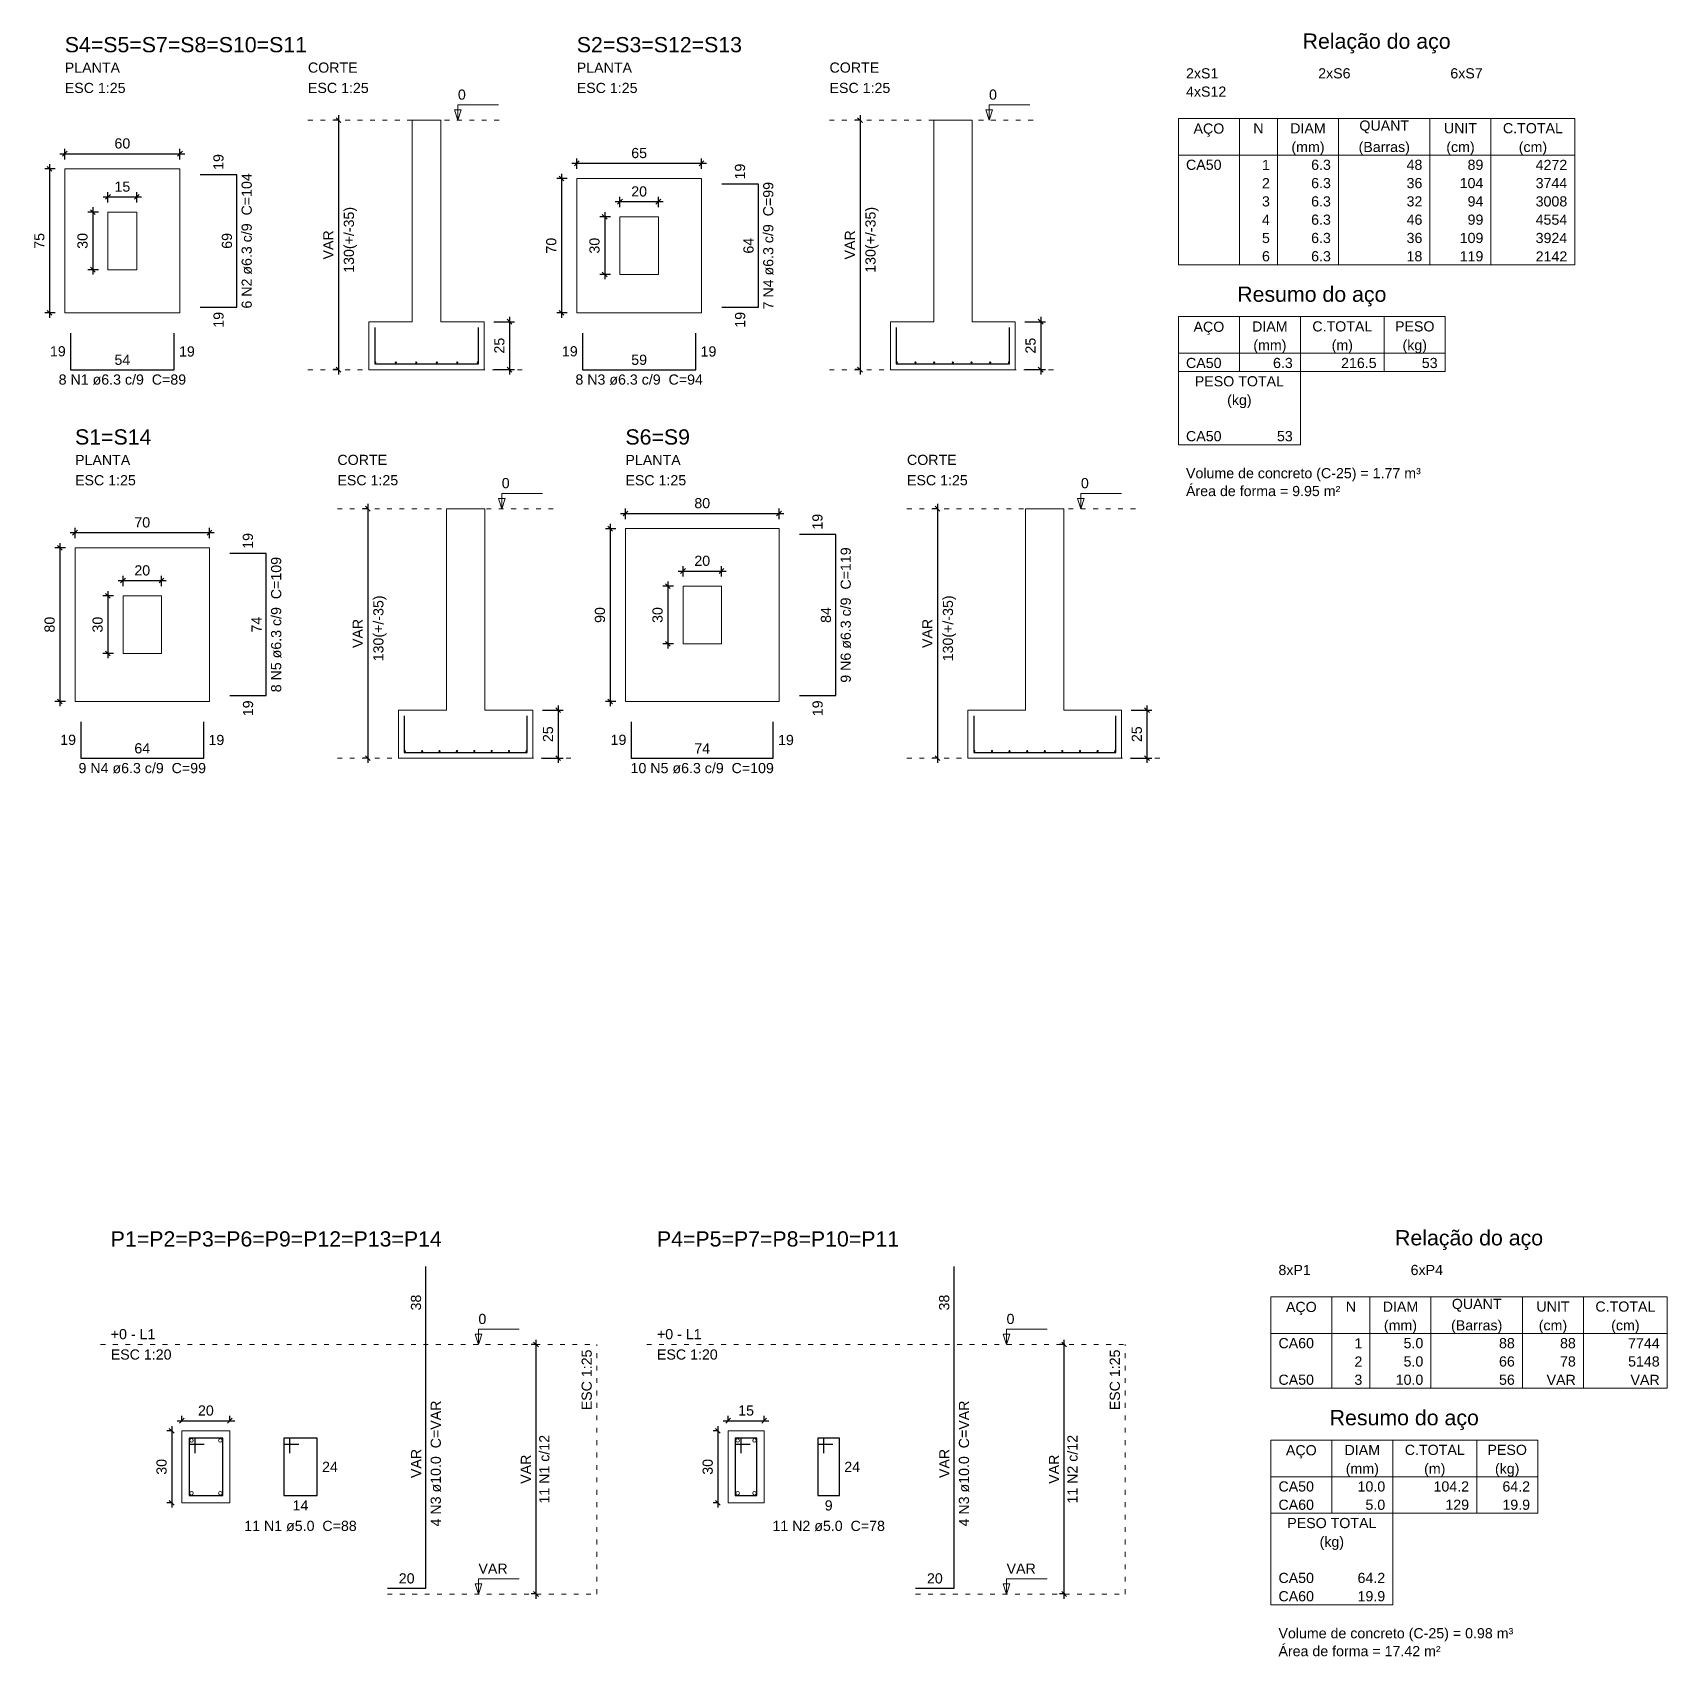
# Model space of a CAD drawing. Header units: millimetres. Extents: x 0 to 619, y -40 to 53.
# Drawn here: x 252.61 to 286.67, y 15.08 to 48.91 of the extents above; entities that cross this region are included whole.
import ezdxf

# ---------------------------------------------------------------- set-up
doc = ezdxf.new("R2010")
doc.units = ezdxf.units.MM
doc.linetypes.add('DOT2', pattern=[3.175, 0, -3.175])
for name, color, linetype, lineweight in [('DT-Armadura', 2, 'Continuous', 30), ('DT-Barras na forma', 2, 'Continuous', 30), ('DT-Barras no corte', 5, 'Continuous', 5), ('DT-Barras rebatidas', 2, 'Continuous', 30), ('DT-Cotas', 9, 'Continuous', 5), ('DT-Forma', 5, 'Continuous', 5), ('DT-Pontilhado', 9, 'DOT2', 5), ('DT-Relação do aço', 9, 'Continuous', 5), ('DT-Textos', 7, 'Continuous', 5), ('DT-Título', 3, 'Continuous', 20)]:
    doc.layers.add(name, color=color, linetype=linetype, lineweight=lineweight)
doc.styles.add('Arial', font='arial.ttf')
doc.styles.get("Standard").update_dxf_attribs({"font": 'arial.ttf'})
doc.dimstyles.new('UM_20.000000', dxfattribs={"dimtxt": 0.18, "dimasz": 0.1, "dimexe": 0.1, "dimexo": 0.2, "dimgap": 0, "dimtad": 1, "dimtih": 1, "dimtoh": 1, "dimdec": 1, "dimlfac": 20, "dimzin": 0, "dimdsep": 46, "dimtxsty": 'Standard', "dimblk": 'CLOSED', "dimblk1": 'CLOSED', "dimblk2": 'CLOSED', "dimcen": 0.09, "dimdle": 0.1, "dimadec": 1, "dimazin": 2, "dimtfac": 1, "dimtdec": 4, "dimtofl": 0, "dimtmove": 0, "dimatfit": 3, "dimldrblk": 'CLOSED', "dimfxl": 1, "dimtolj": 1, "dimarcsym": 0})
doc.dimstyles.new('UM_25.000000', dxfattribs={"dimtxt": 0.18, "dimasz": 0.1, "dimexe": 0.1, "dimexo": 0.2, "dimgap": 0, "dimtad": 1, "dimtih": 1, "dimtoh": 1, "dimdec": 1, "dimlfac": 25, "dimzin": 0, "dimdsep": 46, "dimtxsty": 'Standard', "dimblk": 'CLOSED', "dimblk1": 'CLOSED', "dimblk2": 'CLOSED', "dimcen": 0.09, "dimdle": 0.1, "dimadec": 1, "dimazin": 2, "dimtfac": 1, "dimtdec": 4, "dimtofl": 0, "dimtmove": 0, "dimatfit": 3, "dimldrblk": 'CLOSED', "dimfxl": 1, "dimtolj": 1, "dimarcsym": 0})

msp = doc.modelspace()

# ---------------------------------------------------------------- texts
at = {"layer": 'DT-Armadura', "color": 7, "char_height": 0.2118, "rotation": 90.00021, "line_spacing_factor": 0.9, "style": 'Arial'}
for s, insert, width, attachment_point in [('19', (256.5928, 46.0531), 0.90832, 7), ('19', (267.4594, 45.8531), 0.90832, 7), ('6 N2 ø6.3 c/9  C=104', (257.1846, 44.5731), 5.0832, 8), ('7 N4 ø6.3 c/9  C=99', (268.0512, 44.4731), 4.82904, 8), ('69', (256.7696, 44.5731), 0.90832, 8), ('64', (267.6362, 44.4731), 0.90832, 8), ('19', (256.381, 43.0931), 0.90832, 3), ('19', (267.2476, 43.0931), 0.90832, 3), ('19', (269.0733, 38.5564), 0.90832, 7), ('19', (257.2067, 38.1564), 0.90832, 7), ('9 N6 ø6.3 c/9  C=119', (269.6651, 36.7764), 5.0832, 8), ('8 N5 ø6.3 c/9  C=109', (257.7985, 36.5764), 5.0832, 8), ('84', (269.2501, 36.7764), 0.90832, 8), ('74', (257.3835, 36.5764), 0.90832, 8), ('19', (256.9949, 34.9964), 0.90832, 3), ('19', (268.8615, 34.9964), 0.90832, 3)]:
    msp.add_mtext(s, dxfattribs=dict(at, insert=insert, width=width, attachment_point=attachment_point))
at = {"layer": 'DT-Armadura', "color": 7, "char_height": 0.2118, "line_spacing_factor": 0.9, "style": 'Arial'}
for s, insert, width, attachment_point in [('19', (253.3033, 42.1636), 0.90832, 9), ('19', (255.6634, 42.3754), 0.90832, 1), ('19', (263.9699, 42.1636), 0.90832, 9), ('19', (266.53, 42.3754), 0.90832, 1), ('54', (254.4833, 41.9868), 0.90832, 8), ('59', (265.2499, 41.9868), 0.90832, 8), ('8 N1 ø6.3 c/9  C=89', (254.4835, 41.572), 4.82904, 8), ('8 N3 ø6.3 c/9  C=94', (265.2501, 41.572), 4.82904, 8), ('19', (253.5172, 34.0669), 0.90832, 9), ('64', (254.8972, 33.8901), 0.90832, 8), ('19', (256.2773, 34.2787), 0.90832, 1), ('19', (264.9838, 34.0669), 0.90832, 9), ('74', (266.5638, 33.8901), 0.90832, 8), ('19', (268.1439, 34.2787), 0.90832, 1), ('9 N4 ø6.3 c/9  C=99', (254.8974, 33.4753), 4.82904, 8), ('10 N5 ø6.3 c/9  C=109', (266.564, 33.4753), 5.33736, 8)]:
    msp.add_mtext(s, dxfattribs=dict(at, insert=insert, width=width, attachment_point=attachment_point))
at = {"layer": 'DT-Barras na forma', "color": 7, "char_height": 0.2118, "width": 2.5416, "attachment_point": 8, "rotation": 90.00021, "line_spacing_factor": 0.9, "style": 'Arial'}
for s, insert in [('11 N1 c/12', (263.3825, 18.9749)), ('11 N2 c/12', (274.387, 18.9749))]:
    msp.add_mtext(s, dxfattribs=dict(at, insert=insert))
at = {"layer": 'DT-Barras rebatidas', "color": 7, "char_height": 0.2118, "attachment_point": 8, "rotation": 90.00021, "line_spacing_factor": 0.9, "style": 'Arial'}
for s, insert, width in [('38', (260.709, 22.4483), 0.90832), ('38', (271.7135, 22.4483), 0.90832), ('4 N3 ø10.0  C=VAR', (261.1242, 19.0944), 4.32072), ('4 N3 ø10.0  C=VAR', (272.1287, 19.0944), 4.32072), ('VAR', (260.709, 19.0949), 1.16248), ('VAR', (271.7135, 19.0949), 1.16248)]:
    msp.add_mtext(s, dxfattribs=dict(at, insert=insert, width=width))
at = {"layer": 'DT-Barras rebatidas', "color": 7, "char_height": 0.2118, "line_spacing_factor": 0.9, "style": 'Arial'}
for s, insert, width, attachment_point in [('24', (258.6442, 19.1305), 0.90832, 1), ('24', (269.5237, 19.1305), 0.90832, 1), ('14', (258.1941, 18.3273), 0.90832, 2), ('9', (269.1986, 18.3273), 0.65416, 2), ('11 N1 ø5.0  C=88', (258.1941, 17.6833), 4.06656, 8), ('11 N2 ø5.0  C=78', (269.1986, 17.6833), 4.06656, 8), ('20', (260.4063, 16.5922), 0.90832, 8), ('20', (271.4108, 16.5922), 0.90832, 8)]:
    msp.add_mtext(s, dxfattribs=dict(at, insert=insert, width=width, attachment_point=attachment_point))
at = {"layer": 'DT-Cotas', "char_height": 0.2118, "width": 2.5416, "attachment_point": 8, "rotation": 90.00021, "line_spacing_factor": 0.798, "style": 'Arial'}
for insert in [(259.3725, 44.5951), (270.2391, 44.5951), (259.9864, 36.4984), (271.853, 36.4984)]:
    msp.add_mtext('130(+/-35)', dxfattribs=dict(at, insert=insert))
at = {"layer": 'DT-Relação do aço', "color": 7, "line_spacing_factor": 0.9, "style": 'Arial'}
for s, insert, char_height, width, attachment_point in [('Relação do aço', (280.6146, 48.4799), 0.3177, 5.33736, 8), ('2xS1', (276.6433, 47.9568), 0.2118, 1.01664, 7), ('2xS6', (279.3967, 47.9568), 0.2118, 1.01664, 7), ('6xS7', (282.1501, 47.9568), 0.2118, 1.01664, 7), ('4xS12', (276.6433, 47.5755), 0.2118, 1.2708, 7), ('AÇO', (277.1199, 46.7432), 0.2118, 0.76248, 8), ('N', (278.1524, 46.8131), 0.2118, 0.25416, 8), ('DIAM', (279.1849, 46.8131), 0.2118, 1.01664, 8), ('QUANT', (280.7734, 46.8131), 0.2118, 1.2708, 8), ('UNIT', (282.3619, 46.8131), 0.2118, 1.01664, 8), ('C.TOTAL', (283.871, 46.8131), 0.2118, 1.77912, 8), ('(mm)', (279.1849, 46.3619), 0.2118, 1.01664, 8), ('(Barras)', (280.7734, 46.3619), 0.2118, 2.03328, 8), ('(cm)', (282.3619, 46.3619), 0.2118, 1.01664, 8), ('(cm)', (283.871, 46.3619), 0.2118, 1.01664, 8), ('CA50', (276.6433, 46.0506), 0.2118, 1.01664, 7), ('1', (278.3907, 46.0506), 0.2118, 0.25416, 9), ('6.3', (279.6615, 46.0506), 0.2118, 0.76248, 9), ('48', (281.5677, 46.0506), 0.2118, 0.50832, 9), ('89', (282.8385, 46.0506), 0.2118, 0.50832, 9), ('4272', (284.5858, 46.0506), 0.2118, 1.01664, 9), ('2', (278.3907, 45.6693), 0.2118, 0.25416, 9), ('6.3', (279.6615, 45.6693), 0.2118, 0.76248, 9), ('36', (281.5677, 45.6693), 0.2118, 0.50832, 9), ('104', (282.8385, 45.6693), 0.2118, 0.76248, 9), ('3744', (284.5858, 45.6693), 0.2118, 1.01664, 9), ('3', (278.3907, 45.2881), 0.2118, 0.25416, 9), ('6.3', (279.6615, 45.2881), 0.2118, 0.76248, 9), ('32', (281.5677, 45.2881), 0.2118, 0.50832, 9), ('94', (282.8385, 45.2881), 0.2118, 0.50832, 9), ('3008', (284.5858, 45.2881), 0.2118, 1.01664, 9), ('4', (278.3907, 44.9069), 0.2118, 0.25416, 9), ('6.3', (279.6615, 44.9069), 0.2118, 0.76248, 9), ('46', (281.5677, 44.9069), 0.2118, 0.50832, 9), ('99', (282.8385, 44.9069), 0.2118, 0.50832, 9), ('4554', (284.5858, 44.9069), 0.2118, 1.01664, 9), ('5', (278.3907, 44.5256), 0.2118, 0.25416, 9), ('6.3', (279.6615, 44.5256), 0.2118, 0.76248, 9), ('36', (281.5677, 44.5256), 0.2118, 0.50832, 9), ('109', (282.8385, 44.5256), 0.2118, 0.76248, 9), ('3924', (284.5858, 44.5256), 0.2118, 1.01664, 9), ('6', (278.3907, 44.1444), 0.2118, 0.25416, 9), ('6.3', (279.6615, 44.1444), 0.2118, 0.76248, 9), ('18', (281.5677, 44.1444), 0.2118, 0.50832, 9), ('119', (282.8385, 44.1444), 0.2118, 0.76248, 9), ('2142', (284.5858, 44.1444), 0.2118, 1.01664, 9), ('Resumo do aço', (279.2643, 43.2061), 0.3177, 4.95612, 8), ('AÇO', (277.1199, 42.6131), 0.2118, 0.76248, 8), ('DIAM', (278.3907, 42.683), 0.2118, 1.01664, 8), ('C.TOTAL', (279.8997, 42.683), 0.2118, 1.77912, 8), ('PESO', (281.4088, 42.683), 0.2118, 1.01664, 8), ('(mm)', (278.3907, 42.2318), 0.2118, 1.01664, 8), ('(m)', (279.8997, 42.2318), 0.2118, 0.76248, 8), ('(kg)', (281.4088, 42.2318), 0.2118, 1.01664, 8), ('CA50', (276.6433, 41.9205), 0.2118, 1.01664, 7), ('6.3', (278.8672, 41.9205), 0.2118, 0.76248, 9), ('216.5', (280.6146, 41.9205), 0.2118, 1.2708, 9), ('53', (281.8854, 41.9205), 0.2118, 0.50832, 9), ('PESO TOTAL', (277.7553, 41.5392), 0.2118, 2.5416, 8), ('(kg)', (277.7553, 41.0881), 0.2118, 1.01664, 8), ('CA50', (276.6433, 40.3955), 0.2118, 1.01664, 7), ('53', (278.8672, 40.3955), 0.2118, 0.50832, 9), ('Volume de concreto (C-25) = 1.77 m³', (276.6433, 39.5631), 0.2118, 8.8956, 7), ('Área de forma = 9.95 m²', (276.6433, 39.2518), 0.2118, 5.84568, 7), ('Relação do aço', (282.5406, 23.542), 0.3177, 5.33736, 8), ('8xP1', (278.5694, 23.0188), 0.2118, 1.01664, 7), ('6xP4', (281.3228, 23.0188), 0.2118, 1.01664, 7), ('QUANT', (282.6995, 22.2564), 0.2118, 1.2708, 8), ('AÇO', (279.0459, 22.1865), 0.2118, 0.76248, 8), ('N', (280.0785, 22.2564), 0.2118, 0.25416, 8), ('DIAM', (281.111, 22.2564), 0.2118, 1.01664, 8), ('UNIT', (284.288, 22.2564), 0.2118, 1.01664, 8), ('C.TOTAL', (285.7971, 22.2564), 0.2118, 1.77912, 8), ('(mm)', (281.111, 21.8052), 0.2118, 1.01664, 8), ('(Barras)', (282.6995, 21.8052), 0.2118, 2.03328, 8), ('(cm)', (284.288, 21.8052), 0.2118, 1.01664, 8), ('(cm)', (285.7971, 21.8052), 0.2118, 1.01664, 8), ('CA60', (278.5694, 21.4939), 0.2118, 1.01664, 7), ('1', (280.3167, 21.4939), 0.2118, 0.25416, 9), ('5.0', (281.5875, 21.4939), 0.2118, 0.76248, 9), ('88', (283.4937, 21.4939), 0.2118, 0.50832, 9), ('88', (284.7645, 21.4939), 0.2118, 0.50832, 9), ('7744', (286.5119, 21.4939), 0.2118, 1.01664, 9), ('2', (280.3167, 21.1126), 0.2118, 0.25416, 9), ('5.0', (281.5875, 21.1126), 0.2118, 0.76248, 9), ('66', (283.4937, 21.1126), 0.2118, 0.50832, 9), ('78', (284.7645, 21.1126), 0.2118, 0.50832, 9), ('5148', (286.5119, 21.1126), 0.2118, 1.01664, 9), ('CA50', (278.5694, 20.7314), 0.2118, 1.01664, 7), ('3', (280.3167, 20.7314), 0.2118, 0.25416, 9), ('10.0', (281.5875, 20.7314), 0.2118, 1.01664, 9), ('56', (283.4937, 20.7314), 0.2118, 0.50832, 9), ('VAR', (284.7645, 20.7314), 0.2118, 0.76248, 9), ('VAR', (286.5119, 20.7314), 0.2118, 0.76248, 9), ('Resumo do aço', (281.1904, 19.7931), 0.3177, 4.95612, 8), ('AÇO', (279.0459, 19.2001), 0.2118, 0.76248, 8), ('DIAM', (280.3167, 19.27), 0.2118, 1.01664, 8), ('C.TOTAL', (281.8258, 19.27), 0.2118, 1.77912, 8), ('PESO', (283.3349, 19.27), 0.2118, 1.01664, 8), ('(mm)', (280.3167, 18.8188), 0.2118, 1.01664, 8), ('(m)', (281.8258, 18.8188), 0.2118, 0.76248, 8), ('(kg)', (283.3349, 18.8188), 0.2118, 1.01664, 8), ('CA50', (278.5694, 18.5075), 0.2118, 1.01664, 7), ('10.0', (280.7933, 18.5075), 0.2118, 1.01664, 9), ('104.2', (282.5406, 18.5075), 0.2118, 1.2708, 9), ('64.2', (283.8114, 18.5075), 0.2118, 1.01664, 9), ('CA60', (278.5694, 18.1263), 0.2118, 1.01664, 7), ('5.0', (280.7933, 18.1263), 0.2118, 0.76248, 9), ('129', (282.5406, 18.1263), 0.2118, 0.76248, 9), ('19.9', (283.8114, 18.1263), 0.2118, 1.01664, 9), ('PESO TOTAL', (279.6813, 17.745), 0.2118, 2.5416, 8), ('(kg)', (279.6813, 17.2939), 0.2118, 1.01664, 8), ('CA50', (278.5694, 16.6013), 0.2118, 1.01664, 7), ('64.2', (280.7933, 16.6013), 0.2118, 1.01664, 9), ('CA60', (278.5694, 16.2201), 0.2118, 1.01664, 7), ('19.9', (280.7933, 16.2201), 0.2118, 1.01664, 9), ('Volume de concreto (C-25) = 0.98 m³', (278.5694, 15.3877), 0.2118, 8.8956, 7), ('Área de forma = 17.42 m²', (278.5694, 15.0763), 0.2118, 6.09984, 7)]:
    msp.add_mtext(s, dxfattribs=dict(at, insert=insert, char_height=char_height, width=width, attachment_point=attachment_point))
at = {"layer": 'DT-Textos', "char_height": 0.2118, "attachment_point": 7, "line_spacing_factor": 0.798, "style": 'Arial'}
for s, insert, width in [('PLANTA', (253.2835, 48.0763), 1.52496), ('CORTE', (258.3495, 48.0763), 1.2708), ('PLANTA', (263.9501, 48.0763), 1.52496), ('CORTE', (269.2161, 48.0763), 1.2708), ('ESC 1:25', (253.2835, 47.6523), 2.03328), ('ESC 1:25', (258.3495, 47.6523), 2.03328), ('0', (261.4735, 47.513), 0.25416), ('ESC 1:25', (263.9501, 47.6523), 2.03328), ('ESC 1:25', (269.2161, 47.6523), 2.03328), ('0', (272.5401, 47.513), 0.25416), ('PLANTA', (253.4974, 39.9011), 1.52496), ('CORTE', (258.9634, 39.9011), 1.2708), ('PLANTA', (264.964, 39.9011), 1.52496), ('CORTE', (270.83, 39.9011), 1.2708), ('ESC 1:25', (253.4974, 39.4771), 2.03328), ('ESC 1:25', (258.9634, 39.4771), 2.03328), ('0', (262.3874, 39.4163), 0.25416), ('ESC 1:25', (264.964, 39.4771), 2.03328), ('ESC 1:25', (270.83, 39.4771), 2.03328), ('0', (274.454, 39.4163), 0.25416), ('0', (261.9011, 21.9983), 0.25416), ('0', (272.9046, 21.9983), 0.25416), ('+0 - L1', (254.2411, 21.6813), 1.77912), ('+0 - L1', (265.6206, 21.6813), 1.77912), ('ESC 1:20', (254.2411, 21.2573), 2.03328), ('ESC 1:20', (265.6206, 21.2573), 2.03328), ('VAR', (261.9011, 16.7983), 0.76248), ('VAR', (272.9046, 16.7983), 0.76248)]:
    msp.add_mtext(s, dxfattribs=dict(at, insert=insert, width=width))
at = {"layer": 'DT-Textos', "char_height": 0.2118, "width": 2.03328, "attachment_point": 9, "rotation": 90.00021, "line_spacing_factor": 0.798, "style": 'Arial'}
for insert in [(264.2652, 21.4694), (275.2697, 21.4694)]:
    msp.add_mtext('ESC 1:25', dxfattribs=dict(at, insert=insert))
at = {"layer": 'DT-Título', "char_height": 0.3177, "attachment_point": 7, "line_spacing_factor": 0.798, "style": 'Arial'}
for s, insert, width in [('S4=S5=S7=S8=S10=S11', (253.2835, 48.4993), 7.24356), ('S2=S3=S12=S13', (263.9501, 48.4993), 4.95612), ('S1=S14', (253.4974, 40.3241), 2.28744), ('S6=S9', (264.964, 40.3241), 1.9062), ('P1=P2=P3=P6=P9=P12=P13=P14', (254.2411, 23.6113), 9.91224), ('P4=P5=P7=P8=P10=P11', (265.6206, 23.6113), 7.24356)]:
    msp.add_mtext(s, dxfattribs=dict(at, insert=insert, width=width))

# ---------------------------------------------------------------- blocks, each defined once
blk = doc.blocks.new('_OBLIQUE')
at = {"color": 0, "linetype": 'ByBlock', "lineweight": -2}
blk.add_line((-0.5, -0.5), (0.5, 0.5), dxfattribs=at)
blk = doc.blocks.new('*D135')
at = {"layer": 'Defpoints', "color": 0, "transparency": 16777216}
for p in [(255.723, 19.775), (255.511, 18.275), (255.723, 18.275)]:
    blk.add_point(p, dxfattribs=at)
at = {"layer": 'DT-Cotas', "color": 0, "lineweight": -2, "transparency": 16777216}
for p, q in [((255.523, 19.775), (255.411, 19.775)), ((255.511, 19.875), (255.511, 18.175)), ((255.523, 18.275), (255.411, 18.275))]:
    blk.add_line(p, q, dxfattribs=at)
at = {"layer": 'DT-Cotas', "color": 0, "lineweight": -2, "transparency": 16777216, "xscale": 0.1, "yscale": 0.1, "zscale": 0.1}
for p, rotation in [((255.511, 19.775), 90), ((255.511, 18.275), 270)]:
    blk.add_blockref('_OBLIQUE', p, dxfattribs=dict(at, rotation=rotation))
at = {"layer": 'DT-Cotas', "transparency": 16777216, "insert": (255.3, 19.025), "char_height": 0.2118, "attachment_point": 5, "rotation": 90, "style": 'Arial'}
blk.add_mtext('\\A1;30', dxfattribs=at)
blk = doc.blocks.new('*D136')
at = {"layer": 'Defpoints', "color": 0, "transparency": 16777216}
for p in [(255.723, 19.775), (256.723, 19.986), (256.723, 19.775)]:
    blk.add_point(p, dxfattribs=at)
at = {"layer": 'DT-Cotas', "color": 0, "lineweight": -2, "transparency": 16777216}
for p, q in [((255.623, 19.986), (256.823, 19.986)), ((255.723, 19.975), (255.723, 20.086)), ((256.723, 19.975), (256.723, 20.086))]:
    blk.add_line(p, q, dxfattribs=at)
at = {"layer": 'DT-Cotas', "color": 0, "lineweight": -2, "transparency": 16777216, "xscale": 0.1, "yscale": 0.1, "zscale": 0.1, "rotation": 180}
blk.add_blockref('_OBLIQUE', (255.723, 19.986), dxfattribs=at)
at = {"layer": 'DT-Cotas', "color": 0, "lineweight": -2, "transparency": 16777216, "xscale": 0.1, "yscale": 0.1, "zscale": 0.1}
blk.add_blockref('_OBLIQUE', (256.723, 19.986), dxfattribs=at)
at = {"layer": 'DT-Cotas', "transparency": 16777216, "insert": (256.223, 20.198), "char_height": 0.2118, "attachment_point": 5, "rotation": 0.0057, "style": 'Arial'}
blk.add_mtext('\\A1;20', dxfattribs=at)
blk = doc.blocks.new('*D137')
at = {"layer": 'Defpoints', "color": 0, "transparency": 16777216}
for p in [(263.101, 21.575), (263.313, 21.575), (263.313, 16.375)]:
    blk.add_point(p, dxfattribs=at)
at = {"layer": 'DT-Cotas', "color": 0, "lineweight": -2, "transparency": 16777216}
for p, q in [((263.113, 21.575), (263.001, 21.575)), ((263.101, 16.275), (263.101, 21.675)), ((263.113, 16.375), (263.001, 16.375))]:
    blk.add_line(p, q, dxfattribs=at)
at = {"layer": 'DT-Cotas', "color": 0, "lineweight": -2, "transparency": 16777216, "xscale": 0.1, "yscale": 0.1, "zscale": 0.1}
for p, rotation in [((263.101, 21.575), 90), ((263.101, 16.375), 270)]:
    blk.add_blockref('_OBLIQUE', p, dxfattribs=dict(at, rotation=rotation))
at = {"layer": 'DT-Cotas', "transparency": 16777216, "insert": (262.889, 18.975), "char_height": 0.2118, "attachment_point": 5, "rotation": 90, "style": 'Arial'}
blk.add_mtext('\\A1;VAR', dxfattribs=at)
blk = doc.blocks.new('*D138')
at = {"layer": 'Defpoints', "color": 0, "transparency": 16777216}
for p in [(267.103, 19.775), (266.891, 18.275), (267.103, 18.275)]:
    blk.add_point(p, dxfattribs=at)
at = {"layer": 'DT-Cotas', "color": 0, "lineweight": -2, "transparency": 16777216}
for p, q in [((266.903, 19.775), (266.791, 19.775)), ((266.891, 19.875), (266.891, 18.175)), ((266.903, 18.275), (266.791, 18.275))]:
    blk.add_line(p, q, dxfattribs=at)
at = {"layer": 'DT-Cotas', "color": 0, "lineweight": -2, "transparency": 16777216, "xscale": 0.1, "yscale": 0.1, "zscale": 0.1}
for p, rotation in [((266.891, 19.775), 90), ((266.891, 18.275), 270)]:
    blk.add_blockref('_OBLIQUE', p, dxfattribs=dict(at, rotation=rotation))
at = {"layer": 'DT-Cotas', "transparency": 16777216, "insert": (266.679, 19.025), "char_height": 0.2118, "attachment_point": 5, "rotation": 90, "style": 'Arial'}
blk.add_mtext('\\A1;30', dxfattribs=at)
blk = doc.blocks.new('*D139')
at = {"layer": 'Defpoints', "color": 0, "transparency": 16777216}
for p in [(267.103, 19.775), (267.853, 19.986), (267.853, 19.775)]:
    blk.add_point(p, dxfattribs=at)
at = {"layer": 'DT-Cotas', "color": 0, "lineweight": -2, "transparency": 16777216}
for p, q in [((267.003, 19.986), (267.953, 19.986)), ((267.103, 19.975), (267.103, 20.086)), ((267.853, 19.975), (267.853, 20.086))]:
    blk.add_line(p, q, dxfattribs=at)
at = {"layer": 'DT-Cotas', "color": 0, "lineweight": -2, "transparency": 16777216, "xscale": 0.1, "yscale": 0.1, "zscale": 0.1, "rotation": 180}
blk.add_blockref('_OBLIQUE', (267.103, 19.986), dxfattribs=at)
at = {"layer": 'DT-Cotas', "color": 0, "lineweight": -2, "transparency": 16777216, "xscale": 0.1, "yscale": 0.1, "zscale": 0.1}
blk.add_blockref('_OBLIQUE', (267.853, 19.986), dxfattribs=at)
at = {"layer": 'DT-Cotas', "transparency": 16777216, "insert": (267.478, 20.198), "char_height": 0.2118, "attachment_point": 5, "rotation": 0.0057, "style": 'Arial'}
blk.add_mtext('\\A1;15', dxfattribs=at)
blk = doc.blocks.new('*D140')
at = {"layer": 'Defpoints', "color": 0, "transparency": 16777216}
for p in [(274.105, 21.575), (274.317, 21.575), (274.317, 16.375)]:
    blk.add_point(p, dxfattribs=at)
at = {"layer": 'DT-Cotas', "color": 0, "lineweight": -2, "transparency": 16777216}
for p, q in [((274.117, 21.575), (274.005, 21.575)), ((274.105, 16.275), (274.105, 21.675)), ((274.117, 16.375), (274.005, 16.375))]:
    blk.add_line(p, q, dxfattribs=at)
at = {"layer": 'DT-Cotas', "color": 0, "lineweight": -2, "transparency": 16777216, "xscale": 0.1, "yscale": 0.1, "zscale": 0.1}
for p, rotation in [((274.105, 21.575), 90), ((274.105, 16.375), 270)]:
    blk.add_blockref('_OBLIQUE', p, dxfattribs=dict(at, rotation=rotation))
at = {"layer": 'DT-Cotas', "transparency": 16777216, "insert": (273.893, 18.975), "char_height": 0.2118, "attachment_point": 5, "rotation": 90, "style": 'Arial'}
blk.add_mtext('\\A1;VAR', dxfattribs=at)
blk = doc.blocks.new('*D106')
at = {"layer": 'Defpoints', "color": 0, "transparency": 16777216}
for p in [(253.497, 38.176), (253.179, 34.976), (253.497, 34.976)]:
    blk.add_point(p, dxfattribs=at)
at = {"layer": 'DT-Cotas', "color": 0, "lineweight": -2, "transparency": 16777216}
for p, q in [((253.297, 38.176), (253.079, 38.176)), ((253.179, 38.276), (253.179, 34.876)), ((253.297, 34.976), (253.079, 34.976))]:
    blk.add_line(p, q, dxfattribs=at)
at = {"layer": 'DT-Cotas', "color": 0, "lineweight": -2, "transparency": 16777216, "xscale": 0.1, "yscale": 0.1, "zscale": 0.1}
for p, rotation in [((253.179, 38.176), 90), ((253.179, 34.976), 270)]:
    blk.add_blockref('_OBLIQUE', p, dxfattribs=dict(at, rotation=rotation))
at = {"layer": 'DT-Cotas', "transparency": 16777216, "insert": (252.968, 36.576), "char_height": 0.2118, "attachment_point": 5, "rotation": 90, "style": 'Arial'}
blk.add_mtext('\\A1;80', dxfattribs=at)
blk = doc.blocks.new('*D107')
at = {"layer": 'Defpoints', "color": 0, "transparency": 16777216}
for p in [(256.297, 38.494), (253.497, 38.176), (256.297, 38.176)]:
    blk.add_point(p, dxfattribs=at)
at = {"layer": 'DT-Cotas', "color": 0, "lineweight": -2, "transparency": 16777216}
for p, q in [((253.397, 38.494), (256.397, 38.494)), ((253.497, 38.376), (253.497, 38.594)), ((256.297, 38.376), (256.297, 38.594))]:
    blk.add_line(p, q, dxfattribs=at)
at = {"layer": 'DT-Cotas', "color": 0, "lineweight": -2, "transparency": 16777216, "xscale": 0.1, "yscale": 0.1, "zscale": 0.1, "rotation": 180}
blk.add_blockref('_OBLIQUE', (253.497, 38.494), dxfattribs=at)
at = {"layer": 'DT-Cotas', "color": 0, "lineweight": -2, "transparency": 16777216, "xscale": 0.1, "yscale": 0.1, "zscale": 0.1}
blk.add_blockref('_OBLIQUE', (256.297, 38.494), dxfattribs=at)
at = {"layer": 'DT-Cotas', "transparency": 16777216, "insert": (254.897, 38.706), "char_height": 0.2118, "attachment_point": 5, "rotation": 0.0057, "style": 'Arial'}
blk.add_mtext('\\A1;70', dxfattribs=at)
blk = doc.blocks.new('*D108')
at = {"layer": 'Defpoints', "color": 0, "transparency": 16777216}
for p in [(254.497, 37.176), (254.179, 35.976), (254.497, 35.976)]:
    blk.add_point(p, dxfattribs=at)
at = {"layer": 'DT-Cotas', "color": 0, "lineweight": -2, "transparency": 16777216}
for p, q in [((254.297, 37.176), (254.079, 37.176)), ((254.179, 37.276), (254.179, 35.876)), ((254.297, 35.976), (254.079, 35.976))]:
    blk.add_line(p, q, dxfattribs=at)
at = {"layer": 'DT-Cotas', "color": 0, "lineweight": -2, "transparency": 16777216, "xscale": 0.1, "yscale": 0.1, "zscale": 0.1}
for p, rotation in [((254.179, 37.176), 90), ((254.179, 35.976), 270)]:
    blk.add_blockref('_OBLIQUE', p, dxfattribs=dict(at, rotation=rotation))
at = {"layer": 'DT-Cotas', "transparency": 16777216, "insert": (253.968, 36.576), "char_height": 0.2118, "attachment_point": 5, "rotation": 90, "style": 'Arial'}
blk.add_mtext('\\A1;30', dxfattribs=at)
blk = doc.blocks.new('*D109')
at = {"layer": 'Defpoints', "color": 0, "transparency": 16777216}
for p in [(255.297, 37.494), (254.497, 37.176), (255.297, 37.176)]:
    blk.add_point(p, dxfattribs=at)
at = {"layer": 'DT-Cotas', "color": 0, "lineweight": -2, "transparency": 16777216}
for p, q in [((254.397, 37.494), (255.397, 37.494)), ((254.497, 37.376), (254.497, 37.594)), ((255.297, 37.376), (255.297, 37.594))]:
    blk.add_line(p, q, dxfattribs=at)
at = {"layer": 'DT-Cotas', "color": 0, "lineweight": -2, "transparency": 16777216, "xscale": 0.1, "yscale": 0.1, "zscale": 0.1, "rotation": 180}
blk.add_blockref('_OBLIQUE', (254.497, 37.494), dxfattribs=at)
at = {"layer": 'DT-Cotas', "color": 0, "lineweight": -2, "transparency": 16777216, "xscale": 0.1, "yscale": 0.1, "zscale": 0.1}
blk.add_blockref('_OBLIQUE', (255.297, 37.494), dxfattribs=at)
at = {"layer": 'DT-Cotas', "transparency": 16777216, "insert": (254.897, 37.706), "char_height": 0.2118, "attachment_point": 5, "rotation": 0.0057, "style": 'Arial'}
blk.add_mtext('\\A1;20', dxfattribs=at)
blk = doc.blocks.new('*D110')
at = {"layer": 'Defpoints', "color": 0, "transparency": 16777216}
for p in [(259.811, 38.993), (259.599, 33.793), (259.811, 33.793)]:
    blk.add_point(p, dxfattribs=at)
at = {"layer": 'DT-Cotas', "color": 0, "lineweight": -2, "transparency": 16777216}
for p, q in [((259.611, 38.993), (259.499, 38.993)), ((259.599, 39.093), (259.599, 33.693)), ((259.611, 33.793), (259.499, 33.793))]:
    blk.add_line(p, q, dxfattribs=at)
at = {"layer": 'DT-Cotas', "color": 0, "lineweight": -2, "transparency": 16777216, "xscale": 0.1, "yscale": 0.1, "zscale": 0.1}
for p, rotation in [((259.599, 38.993), 90), ((259.599, 33.793), 270)]:
    blk.add_blockref('_OBLIQUE', p, dxfattribs=dict(at, rotation=rotation))
at = {"layer": 'DT-Cotas', "transparency": 16777216, "insert": (259.387, 36.393), "char_height": 0.2118, "attachment_point": 5, "rotation": 90, "style": 'Arial'}
blk.add_mtext('\\A1;VAR', dxfattribs=at)
blk = doc.blocks.new('*D111')
at = {"layer": 'Defpoints', "color": 0, "transparency": 16777216}
for p in [(263.034, 34.793), (263.034, 33.793), (263.564, 33.793)]:
    blk.add_point(p, dxfattribs=at)
at = {"layer": 'DT-Cotas', "color": 0, "lineweight": -2, "transparency": 16777216}
for p, q in [((263.234, 34.793), (263.664, 34.793)), ((263.564, 34.893), (263.564, 33.693)), ((263.234, 33.793), (263.664, 33.793))]:
    blk.add_line(p, q, dxfattribs=at)
at = {"layer": 'DT-Cotas', "color": 0, "lineweight": -2, "transparency": 16777216, "xscale": 0.1, "yscale": 0.1, "zscale": 0.1}
for p, rotation in [((263.564, 34.793), 90), ((263.564, 33.793), 270)]:
    blk.add_blockref('_OBLIQUE', p, dxfattribs=dict(at, rotation=rotation))
at = {"layer": 'DT-Cotas', "transparency": 16777216, "insert": (263.352, 34.293), "char_height": 0.2118, "attachment_point": 5, "rotation": 90, "style": 'Arial'}
blk.add_mtext('\\A1;25', dxfattribs=at)
blk = doc.blocks.new('*D112')
at = {"layer": 'Defpoints', "color": 0, "transparency": 16777216}
for p in [(264.964, 38.576), (264.646, 34.976), (264.964, 34.976)]:
    blk.add_point(p, dxfattribs=at)
at = {"layer": 'DT-Cotas', "color": 0, "lineweight": -2, "transparency": 16777216}
for p, q in [((264.764, 38.576), (264.546, 38.576)), ((264.646, 38.676), (264.646, 34.876)), ((264.764, 34.976), (264.546, 34.976))]:
    blk.add_line(p, q, dxfattribs=at)
at = {"layer": 'DT-Cotas', "color": 0, "lineweight": -2, "transparency": 16777216, "xscale": 0.1, "yscale": 0.1, "zscale": 0.1}
for p, rotation in [((264.646, 38.576), 90), ((264.646, 34.976), 270)]:
    blk.add_blockref('_OBLIQUE', p, dxfattribs=dict(at, rotation=rotation))
at = {"layer": 'DT-Cotas', "transparency": 16777216, "insert": (264.434, 36.776), "char_height": 0.2118, "attachment_point": 5, "rotation": 90, "style": 'Arial'}
blk.add_mtext('\\A1;90', dxfattribs=at)
blk = doc.blocks.new('*D113')
at = {"layer": 'Defpoints', "color": 0, "transparency": 16777216}
for p in [(268.164, 38.894), (264.964, 38.576), (268.164, 38.576)]:
    blk.add_point(p, dxfattribs=at)
at = {"layer": 'DT-Cotas', "color": 0, "lineweight": -2, "transparency": 16777216}
for p, q in [((264.864, 38.894), (268.264, 38.894)), ((264.964, 38.776), (264.964, 38.994)), ((268.164, 38.776), (268.164, 38.994))]:
    blk.add_line(p, q, dxfattribs=at)
at = {"layer": 'DT-Cotas', "color": 0, "lineweight": -2, "transparency": 16777216, "xscale": 0.1, "yscale": 0.1, "zscale": 0.1, "rotation": 180}
blk.add_blockref('_OBLIQUE', (264.964, 38.894), dxfattribs=at)
at = {"layer": 'DT-Cotas', "color": 0, "lineweight": -2, "transparency": 16777216, "xscale": 0.1, "yscale": 0.1, "zscale": 0.1}
blk.add_blockref('_OBLIQUE', (268.164, 38.894), dxfattribs=at)
at = {"layer": 'DT-Cotas', "transparency": 16777216, "insert": (266.564, 39.106), "char_height": 0.2118, "attachment_point": 5, "rotation": 0.0057, "style": 'Arial'}
blk.add_mtext('\\A1;80', dxfattribs=at)
blk = doc.blocks.new('*D114')
at = {"layer": 'Defpoints', "color": 0, "transparency": 16777216}
for p in [(266.164, 37.376), (265.846, 36.176), (266.164, 36.176)]:
    blk.add_point(p, dxfattribs=at)
at = {"layer": 'DT-Cotas', "color": 0, "lineweight": -2, "transparency": 16777216}
for p, q in [((265.846, 37.476), (265.846, 36.076)), ((265.964, 37.376), (265.746, 37.376)), ((265.964, 36.176), (265.746, 36.176))]:
    blk.add_line(p, q, dxfattribs=at)
at = {"layer": 'DT-Cotas', "color": 0, "lineweight": -2, "transparency": 16777216, "xscale": 0.1, "yscale": 0.1, "zscale": 0.1}
for p, rotation in [((265.846, 37.376), 90), ((265.846, 36.176), 270)]:
    blk.add_blockref('_OBLIQUE', p, dxfattribs=dict(at, rotation=rotation))
at = {"layer": 'DT-Cotas', "transparency": 16777216, "insert": (265.634, 36.776), "char_height": 0.2118, "attachment_point": 5, "rotation": 90, "style": 'Arial'}
blk.add_mtext('\\A1;30', dxfattribs=at)
blk = doc.blocks.new('*D115')
at = {"layer": 'Defpoints', "color": 0, "transparency": 16777216}
for p in [(266.964, 37.694), (266.164, 37.376), (266.964, 37.376)]:
    blk.add_point(p, dxfattribs=at)
at = {"layer": 'DT-Cotas', "color": 0, "lineweight": -2, "transparency": 16777216}
for p, q in [((266.064, 37.694), (267.064, 37.694)), ((266.164, 37.576), (266.164, 37.794)), ((266.964, 37.576), (266.964, 37.794))]:
    blk.add_line(p, q, dxfattribs=at)
at = {"layer": 'DT-Cotas', "color": 0, "lineweight": -2, "transparency": 16777216, "xscale": 0.1, "yscale": 0.1, "zscale": 0.1, "rotation": 180}
blk.add_blockref('_OBLIQUE', (266.164, 37.694), dxfattribs=at)
at = {"layer": 'DT-Cotas', "color": 0, "lineweight": -2, "transparency": 16777216, "xscale": 0.1, "yscale": 0.1, "zscale": 0.1}
blk.add_blockref('_OBLIQUE', (266.964, 37.694), dxfattribs=at)
at = {"layer": 'DT-Cotas', "transparency": 16777216, "insert": (266.564, 37.906), "char_height": 0.2118, "attachment_point": 5, "rotation": 0.0057, "style": 'Arial'}
blk.add_mtext('\\A1;20', dxfattribs=at)
blk = doc.blocks.new('*D116')
at = {"layer": 'Defpoints', "color": 0, "transparency": 16777216}
for p in [(271.677, 38.993), (271.465, 33.793), (271.677, 33.793)]:
    blk.add_point(p, dxfattribs=at)
at = {"layer": 'DT-Cotas', "color": 0, "lineweight": -2, "transparency": 16777216}
for p, q in [((271.477, 38.993), (271.365, 38.993)), ((271.465, 39.093), (271.465, 33.693)), ((271.477, 33.793), (271.365, 33.793))]:
    blk.add_line(p, q, dxfattribs=at)
at = {"layer": 'DT-Cotas', "color": 0, "lineweight": -2, "transparency": 16777216, "xscale": 0.1, "yscale": 0.1, "zscale": 0.1}
for p, rotation in [((271.465, 38.993), 90), ((271.465, 33.793), 270)]:
    blk.add_blockref('_OBLIQUE', p, dxfattribs=dict(at, rotation=rotation))
at = {"layer": 'DT-Cotas', "transparency": 16777216, "insert": (271.254, 36.393), "char_height": 0.2118, "attachment_point": 5, "rotation": 90, "style": 'Arial'}
blk.add_mtext('\\A1;VAR', dxfattribs=at)
blk = doc.blocks.new('*D117')
at = {"layer": 'Defpoints', "color": 0, "transparency": 16777216}
for p in [(275.301, 34.793), (275.301, 33.793), (275.83, 33.793)]:
    blk.add_point(p, dxfattribs=at)
at = {"layer": 'DT-Cotas', "color": 0, "lineweight": -2, "transparency": 16777216}
for p, q in [((275.501, 34.793), (275.93, 34.793)), ((275.83, 34.893), (275.83, 33.693)), ((275.501, 33.793), (275.93, 33.793))]:
    blk.add_line(p, q, dxfattribs=at)
at = {"layer": 'DT-Cotas', "color": 0, "lineweight": -2, "transparency": 16777216, "xscale": 0.1, "yscale": 0.1, "zscale": 0.1}
for p, rotation in [((275.83, 34.793), 90), ((275.83, 33.793), 270)]:
    blk.add_blockref('_OBLIQUE', p, dxfattribs=dict(at, rotation=rotation))
at = {"layer": 'DT-Cotas', "transparency": 16777216, "insert": (275.619, 34.293), "char_height": 0.2118, "attachment_point": 5, "rotation": 90, "style": 'Arial'}
blk.add_mtext('\\A1;25', dxfattribs=at)
blk = doc.blocks.new('*D470')
at = {"layer": 'Defpoints', "color": 0, "transparency": 16777216}
for p in [(253.283, 46.073), (252.966, 43.073), (253.283, 43.073)]:
    blk.add_point(p, dxfattribs=at)
at = {"layer": 'DT-Cotas', "color": 0, "lineweight": -2, "transparency": 16777216}
for p, q in [((253.083, 46.073), (252.866, 46.073)), ((252.966, 46.173), (252.966, 42.973)), ((253.083, 43.073), (252.866, 43.073))]:
    blk.add_line(p, q, dxfattribs=at)
at = {"layer": 'DT-Cotas', "color": 0, "lineweight": -2, "transparency": 16777216, "xscale": 0.1, "yscale": 0.1, "zscale": 0.1}
for p, rotation in [((252.966, 46.073), 90), ((252.966, 43.073), 270)]:
    blk.add_blockref('_OBLIQUE', p, dxfattribs=dict(at, rotation=rotation))
at = {"layer": 'DT-Cotas', "transparency": 16777216, "insert": (252.754, 44.573), "char_height": 0.2118, "attachment_point": 5, "rotation": 90, "style": 'Arial'}
blk.add_mtext('\\A1;75', dxfattribs=at)
blk = doc.blocks.new('*D471')
at = {"layer": 'Defpoints', "color": 0, "transparency": 16777216}
for p in [(255.683, 46.391), (253.283, 46.073), (255.683, 46.073)]:
    blk.add_point(p, dxfattribs=at)
at = {"layer": 'DT-Cotas', "color": 0, "lineweight": -2, "transparency": 16777216}
for p, q in [((253.183, 46.391), (255.783, 46.391)), ((253.283, 46.273), (253.283, 46.491)), ((255.683, 46.273), (255.683, 46.491))]:
    blk.add_line(p, q, dxfattribs=at)
at = {"layer": 'DT-Cotas', "color": 0, "lineweight": -2, "transparency": 16777216, "xscale": 0.1, "yscale": 0.1, "zscale": 0.1, "rotation": 180}
blk.add_blockref('_OBLIQUE', (253.283, 46.391), dxfattribs=at)
at = {"layer": 'DT-Cotas', "color": 0, "lineweight": -2, "transparency": 16777216, "xscale": 0.1, "yscale": 0.1, "zscale": 0.1}
blk.add_blockref('_OBLIQUE', (255.683, 46.391), dxfattribs=at)
at = {"layer": 'DT-Cotas', "transparency": 16777216, "insert": (254.483, 46.603), "char_height": 0.2118, "attachment_point": 5, "rotation": 0.0057, "style": 'Arial'}
blk.add_mtext('\\A1;60', dxfattribs=at)
blk = doc.blocks.new('*D472')
at = {"layer": 'Defpoints', "color": 0, "transparency": 16777216}
for p in [(254.183, 45.173), (253.866, 43.973), (254.183, 43.973)]:
    blk.add_point(p, dxfattribs=at)
at = {"layer": 'DT-Cotas', "color": 0, "lineweight": -2, "transparency": 16777216}
for p, q in [((253.983, 45.173), (253.766, 45.173)), ((253.866, 45.273), (253.866, 43.873)), ((253.983, 43.973), (253.766, 43.973))]:
    blk.add_line(p, q, dxfattribs=at)
at = {"layer": 'DT-Cotas', "color": 0, "lineweight": -2, "transparency": 16777216, "xscale": 0.1, "yscale": 0.1, "zscale": 0.1}
for p, rotation in [((253.866, 45.173), 90), ((253.866, 43.973), 270)]:
    blk.add_blockref('_OBLIQUE', p, dxfattribs=dict(at, rotation=rotation))
at = {"layer": 'DT-Cotas', "transparency": 16777216, "insert": (253.654, 44.573), "char_height": 0.2118, "attachment_point": 5, "rotation": 90, "style": 'Arial'}
blk.add_mtext('\\A1;30', dxfattribs=at)
blk = doc.blocks.new('*D473')
at = {"layer": 'Defpoints', "color": 0, "transparency": 16777216}
for p in [(254.783, 45.491), (254.183, 45.173), (254.783, 45.173)]:
    blk.add_point(p, dxfattribs=at)
at = {"layer": 'DT-Cotas', "color": 0, "lineweight": -2, "transparency": 16777216}
for p, q in [((254.083, 45.491), (254.883, 45.491)), ((254.183, 45.373), (254.183, 45.591)), ((254.783, 45.373), (254.783, 45.591))]:
    blk.add_line(p, q, dxfattribs=at)
at = {"layer": 'DT-Cotas', "color": 0, "lineweight": -2, "transparency": 16777216, "xscale": 0.1, "yscale": 0.1, "zscale": 0.1, "rotation": 180}
blk.add_blockref('_OBLIQUE', (254.183, 45.491), dxfattribs=at)
at = {"layer": 'DT-Cotas', "color": 0, "lineweight": -2, "transparency": 16777216, "xscale": 0.1, "yscale": 0.1, "zscale": 0.1}
blk.add_blockref('_OBLIQUE', (254.783, 45.491), dxfattribs=at)
at = {"layer": 'DT-Cotas', "transparency": 16777216, "insert": (254.483, 45.703), "char_height": 0.2118, "attachment_point": 5, "rotation": 0.0057, "style": 'Arial'}
blk.add_mtext('\\A1;15', dxfattribs=at)
blk = doc.blocks.new('*D474')
at = {"layer": 'Defpoints', "color": 0, "transparency": 16777216}
for p in [(259.197, 47.09), (258.985, 41.89), (259.197, 41.89)]:
    blk.add_point(p, dxfattribs=at)
at = {"layer": 'DT-Cotas', "color": 0, "lineweight": -2, "transparency": 16777216}
for p, q in [((258.997, 47.09), (258.885, 47.09)), ((258.985, 47.19), (258.985, 41.79)), ((258.997, 41.89), (258.885, 41.89))]:
    blk.add_line(p, q, dxfattribs=at)
at = {"layer": 'DT-Cotas', "color": 0, "lineweight": -2, "transparency": 16777216, "xscale": 0.1, "yscale": 0.1, "zscale": 0.1}
for p, rotation in [((258.985, 47.09), 90), ((258.985, 41.89), 270)]:
    blk.add_blockref('_OBLIQUE', p, dxfattribs=dict(at, rotation=rotation))
at = {"layer": 'DT-Cotas', "transparency": 16777216, "insert": (258.773, 44.49), "char_height": 0.2118, "attachment_point": 5, "rotation": 90, "style": 'Arial'}
blk.add_mtext('\\A1;VAR', dxfattribs=at)
blk = doc.blocks.new('*D475')
at = {"layer": 'Defpoints', "color": 0, "transparency": 16777216}
for p in [(262.02, 42.89), (262.02, 41.89), (262.55, 41.89)]:
    blk.add_point(p, dxfattribs=at)
at = {"layer": 'DT-Cotas', "color": 0, "lineweight": -2, "transparency": 16777216}
for p, q in [((262.55, 42.99), (262.55, 41.79)), ((262.22, 42.89), (262.65, 42.89)), ((262.22, 41.89), (262.65, 41.89))]:
    blk.add_line(p, q, dxfattribs=at)
at = {"layer": 'DT-Cotas', "color": 0, "lineweight": -2, "transparency": 16777216, "xscale": 0.1, "yscale": 0.1, "zscale": 0.1}
for p, rotation in [((262.55, 42.89), 90), ((262.55, 41.89), 270)]:
    blk.add_blockref('_OBLIQUE', p, dxfattribs=dict(at, rotation=rotation))
at = {"layer": 'DT-Cotas', "transparency": 16777216, "insert": (262.338, 42.39), "char_height": 0.2118, "attachment_point": 5, "rotation": 90, "style": 'Arial'}
blk.add_mtext('\\A1;25', dxfattribs=at)
blk = doc.blocks.new('*D476')
at = {"layer": 'Defpoints', "color": 0, "transparency": 16777216}
for p in [(263.95, 45.873), (263.632, 43.073), (263.95, 43.073)]:
    blk.add_point(p, dxfattribs=at)
at = {"layer": 'DT-Cotas', "color": 0, "lineweight": -2, "transparency": 16777216}
for p, q in [((263.75, 45.873), (263.532, 45.873)), ((263.632, 45.973), (263.632, 42.973)), ((263.75, 43.073), (263.532, 43.073))]:
    blk.add_line(p, q, dxfattribs=at)
at = {"layer": 'DT-Cotas', "color": 0, "lineweight": -2, "transparency": 16777216, "xscale": 0.1, "yscale": 0.1, "zscale": 0.1}
for p, rotation in [((263.632, 45.873), 90), ((263.632, 43.073), 270)]:
    blk.add_blockref('_OBLIQUE', p, dxfattribs=dict(at, rotation=rotation))
at = {"layer": 'DT-Cotas', "transparency": 16777216, "insert": (263.42, 44.473), "char_height": 0.2118, "attachment_point": 5, "rotation": 90, "style": 'Arial'}
blk.add_mtext('\\A1;70', dxfattribs=at)
blk = doc.blocks.new('*D477')
at = {"layer": 'Defpoints', "color": 0, "transparency": 16777216}
for p in [(266.55, 46.191), (263.95, 45.873), (266.55, 45.873)]:
    blk.add_point(p, dxfattribs=at)
at = {"layer": 'DT-Cotas', "color": 0, "lineweight": -2, "transparency": 16777216}
for p, q in [((263.85, 46.191), (266.65, 46.191)), ((263.95, 46.073), (263.95, 46.291)), ((266.55, 46.073), (266.55, 46.291))]:
    blk.add_line(p, q, dxfattribs=at)
at = {"layer": 'DT-Cotas', "color": 0, "lineweight": -2, "transparency": 16777216, "xscale": 0.1, "yscale": 0.1, "zscale": 0.1, "rotation": 180}
blk.add_blockref('_OBLIQUE', (263.95, 46.191), dxfattribs=at)
at = {"layer": 'DT-Cotas', "color": 0, "lineweight": -2, "transparency": 16777216, "xscale": 0.1, "yscale": 0.1, "zscale": 0.1}
blk.add_blockref('_OBLIQUE', (266.55, 46.191), dxfattribs=at)
at = {"layer": 'DT-Cotas', "transparency": 16777216, "insert": (265.25, 46.403), "char_height": 0.2118, "attachment_point": 5, "rotation": 0.0057, "style": 'Arial'}
blk.add_mtext('\\A1;65', dxfattribs=at)
blk = doc.blocks.new('*D478')
at = {"layer": 'Defpoints', "color": 0, "transparency": 16777216}
for p in [(264.85, 45.073), (264.532, 43.873), (264.85, 43.873)]:
    blk.add_point(p, dxfattribs=at)
at = {"layer": 'DT-Cotas', "color": 0, "lineweight": -2, "transparency": 16777216}
for p, q in [((264.65, 45.073), (264.432, 45.073)), ((264.532, 45.173), (264.532, 43.773)), ((264.65, 43.873), (264.432, 43.873))]:
    blk.add_line(p, q, dxfattribs=at)
at = {"layer": 'DT-Cotas', "color": 0, "lineweight": -2, "transparency": 16777216, "xscale": 0.1, "yscale": 0.1, "zscale": 0.1}
for p, rotation in [((264.532, 45.073), 90), ((264.532, 43.873), 270)]:
    blk.add_blockref('_OBLIQUE', p, dxfattribs=dict(at, rotation=rotation))
at = {"layer": 'DT-Cotas', "transparency": 16777216, "insert": (264.32, 44.473), "char_height": 0.2118, "attachment_point": 5, "rotation": 90, "style": 'Arial'}
blk.add_mtext('\\A1;30', dxfattribs=at)
blk = doc.blocks.new('*D479')
at = {"layer": 'Defpoints', "color": 0, "transparency": 16777216}
for p in [(265.65, 45.391), (264.85, 45.073), (265.65, 45.073)]:
    blk.add_point(p, dxfattribs=at)
at = {"layer": 'DT-Cotas', "color": 0, "lineweight": -2, "transparency": 16777216}
for p, q in [((264.75, 45.391), (265.75, 45.391)), ((264.85, 45.273), (264.85, 45.491)), ((265.65, 45.273), (265.65, 45.491))]:
    blk.add_line(p, q, dxfattribs=at)
at = {"layer": 'DT-Cotas', "color": 0, "lineweight": -2, "transparency": 16777216, "xscale": 0.1, "yscale": 0.1, "zscale": 0.1, "rotation": 180}
blk.add_blockref('_OBLIQUE', (264.85, 45.391), dxfattribs=at)
at = {"layer": 'DT-Cotas', "color": 0, "lineweight": -2, "transparency": 16777216, "xscale": 0.1, "yscale": 0.1, "zscale": 0.1}
blk.add_blockref('_OBLIQUE', (265.65, 45.391), dxfattribs=at)
at = {"layer": 'DT-Cotas', "transparency": 16777216, "insert": (265.25, 45.603), "char_height": 0.2118, "attachment_point": 5, "rotation": 0.0057, "style": 'Arial'}
blk.add_mtext('\\A1;20', dxfattribs=at)
blk = doc.blocks.new('*D480')
at = {"layer": 'Defpoints', "color": 0, "transparency": 16777216}
for p in [(270.063, 47.09), (269.852, 41.89), (270.063, 41.89)]:
    blk.add_point(p, dxfattribs=at)
at = {"layer": 'DT-Cotas', "color": 0, "lineweight": -2, "transparency": 16777216}
for p, q in [((269.863, 47.09), (269.752, 47.09)), ((269.852, 47.19), (269.852, 41.79)), ((269.863, 41.89), (269.752, 41.89))]:
    blk.add_line(p, q, dxfattribs=at)
at = {"layer": 'DT-Cotas', "color": 0, "lineweight": -2, "transparency": 16777216, "xscale": 0.1, "yscale": 0.1, "zscale": 0.1}
for p, rotation in [((269.852, 47.09), 90), ((269.852, 41.89), 270)]:
    blk.add_blockref('_OBLIQUE', p, dxfattribs=dict(at, rotation=rotation))
at = {"layer": 'DT-Cotas', "transparency": 16777216, "insert": (269.64, 44.49), "char_height": 0.2118, "attachment_point": 5, "rotation": 90, "style": 'Arial'}
blk.add_mtext('\\A1;VAR', dxfattribs=at)
blk = doc.blocks.new('*D481')
at = {"layer": 'Defpoints', "color": 0, "transparency": 16777216}
for p in [(273.087, 42.89), (273.087, 41.89), (273.616, 41.89)]:
    blk.add_point(p, dxfattribs=at)
at = {"layer": 'DT-Cotas', "color": 0, "lineweight": -2, "transparency": 16777216}
for p, q in [((273.616, 42.99), (273.616, 41.79)), ((273.287, 42.89), (273.716, 42.89)), ((273.287, 41.89), (273.716, 41.89))]:
    blk.add_line(p, q, dxfattribs=at)
at = {"layer": 'DT-Cotas', "color": 0, "lineweight": -2, "transparency": 16777216, "xscale": 0.1, "yscale": 0.1, "zscale": 0.1}
for p, rotation in [((273.616, 42.89), 90), ((273.616, 41.89), 270)]:
    blk.add_blockref('_OBLIQUE', p, dxfattribs=dict(at, rotation=rotation))
at = {"layer": 'DT-Cotas', "transparency": 16777216, "insert": (273.405, 42.39), "char_height": 0.2118, "attachment_point": 5, "rotation": 90, "style": 'Arial'}
blk.add_mtext('\\A1;25', dxfattribs=at)

# ---------------------------------------------------------------- dimensions: what is measured, and where the dimension line sits
at = {"layer": 'DT-Cotas'}
for base, p1, p2, picture, middle in [((258.9849, 41.8895), (259.1967, 47.0895), (259.1967, 41.8895), '*D474', (258.7731, 44.4895)), ((269.8515, 41.8895), (270.0633, 47.0895), (270.0633, 41.8895), '*D480', (269.6397, 44.4895)), ((259.5988, 33.7928), (259.8106, 38.9928), (259.8106, 33.7928), '*D110', (259.387, 36.3928)), ((271.4654, 33.7928), (271.6772, 38.9928), (271.6772, 33.7928), '*D116', (271.2536, 36.3928)), ((263.1008, 21.5749), (263.3126, 16.3749), (263.3126, 21.5749), '*D137', (262.889, 18.9749)), ((274.1053, 21.5749), (274.3171, 16.3749), (274.3171, 21.5749), '*D140', (273.8935, 18.9749))]:
    dim = msp.add_linear_dim(base=base, p1=p1, p2=p2, angle=90, text='VAR', dimstyle='UM_25.000000', override={"dimtxt": 0.2118, "dimasz": 0.1, "dimexe": 0.1, "dimexo": 0.2, "dimtad": 1, "dimtih": 0, "dimtoh": 0, "dimdec": 1, "dimlfac": 25, "dimzin": 8, "dimtxsty": 'Arial', "dimblk": 'OBLIQUE', "dimblk1": 'OBLIQUE', "dimblk2": 'OBLIQUE', "dimsah": 1, "dimdle": 0.1, "dimse1": 0, "dimse2": 0, "dimclrt": 256, "dimadec": 1, "dimazin": 3, "dimtmove": 2, "dimldrblk": 'OBLIQUE'}, dxfattribs=at)
    dim.commit()
    dim.dimension.update_dxf_attribs({"geometry": picture, "text_midpoint": middle, "dimtype": 160, "text_rotation": 90})
for base, p1, p2, dimstyle, override, picture, middle in [((255.6833, 46.3908), (253.2833, 46.0731), (255.6833, 46.0731), 'UM_25.000000', {"dimtxt": 0.2118, "dimasz": 0.1, "dimexe": 0.1, "dimexo": 0.2, "dimtad": 1, "dimtih": 0, "dimtoh": 0, "dimdec": 1, "dimlfac": 25, "dimzin": 8, "dimtxsty": 'Arial', "dimblk": 'OBLIQUE', "dimblk1": 'OBLIQUE', "dimblk2": 'OBLIQUE', "dimsah": 1, "dimdle": 0.1, "dimse1": 0, "dimse2": 0, "dimclrt": 256, "dimadec": 1, "dimazin": 3, "dimtmove": 2, "dimldrblk": 'OBLIQUE'}, '*D471', (254.4833, 46.6026)), ((266.5499, 46.1908), (263.9499, 45.8731), (266.5499, 45.8731), 'UM_25.000000', {"dimtxt": 0.2118, "dimasz": 0.1, "dimexe": 0.1, "dimexo": 0.2, "dimtad": 1, "dimtih": 0, "dimtoh": 0, "dimdec": 1, "dimlfac": 25, "dimzin": 8, "dimtxsty": 'Arial', "dimblk": 'OBLIQUE', "dimblk1": 'OBLIQUE', "dimblk2": 'OBLIQUE', "dimsah": 1, "dimdle": 0.1, "dimse1": 0, "dimse2": 0, "dimclrt": 256, "dimadec": 1, "dimazin": 3, "dimtmove": 2, "dimldrblk": 'OBLIQUE'}, '*D477', (265.2499, 46.4026)), ((254.7833, 45.4908), (254.1833, 45.1731), (254.7833, 45.1731), 'UM_25.000000', {"dimtxt": 0.2118, "dimasz": 0.1, "dimexe": 0.1, "dimexo": 0.2, "dimtad": 1, "dimtih": 0, "dimtoh": 0, "dimdec": 1, "dimlfac": 25, "dimzin": 8, "dimtxsty": 'Arial', "dimblk": 'OBLIQUE', "dimblk1": 'OBLIQUE', "dimblk2": 'OBLIQUE', "dimsah": 1, "dimdle": 0.1, "dimse1": 0, "dimse2": 0, "dimclrt": 256, "dimadec": 1, "dimazin": 3, "dimtmove": 2, "dimldrblk": 'OBLIQUE'}, '*D473', (254.4833, 45.7026)), ((265.6499, 45.3908), (264.8499, 45.0731), (265.6499, 45.0731), 'UM_25.000000', {"dimtxt": 0.2118, "dimasz": 0.1, "dimexe": 0.1, "dimexo": 0.2, "dimtad": 1, "dimtih": 0, "dimtoh": 0, "dimdec": 1, "dimlfac": 25, "dimzin": 8, "dimtxsty": 'Arial', "dimblk": 'OBLIQUE', "dimblk1": 'OBLIQUE', "dimblk2": 'OBLIQUE', "dimsah": 1, "dimdle": 0.1, "dimse1": 0, "dimse2": 0, "dimclrt": 256, "dimadec": 1, "dimazin": 3, "dimtmove": 2, "dimldrblk": 'OBLIQUE'}, '*D479', (265.2499, 45.6026)), ((268.1638, 38.8941), (264.9638, 38.5764), (268.1638, 38.5764), 'UM_25.000000', {"dimtxt": 0.2118, "dimasz": 0.1, "dimexe": 0.1, "dimexo": 0.2, "dimtad": 1, "dimtih": 0, "dimtoh": 0, "dimdec": 1, "dimlfac": 25, "dimzin": 8, "dimtxsty": 'Arial', "dimblk": 'OBLIQUE', "dimblk1": 'OBLIQUE', "dimblk2": 'OBLIQUE', "dimsah": 1, "dimdle": 0.1, "dimse1": 0, "dimse2": 0, "dimclrt": 256, "dimadec": 1, "dimazin": 3, "dimtmove": 2, "dimldrblk": 'OBLIQUE'}, '*D113', (266.5638, 39.1059)), ((256.2972, 38.4941), (253.4972, 38.1764), (256.2972, 38.1764), 'UM_25.000000', {"dimtxt": 0.2118, "dimasz": 0.1, "dimexe": 0.1, "dimexo": 0.2, "dimtad": 1, "dimtih": 0, "dimtoh": 0, "dimdec": 1, "dimlfac": 25, "dimzin": 8, "dimtxsty": 'Arial', "dimblk": 'OBLIQUE', "dimblk1": 'OBLIQUE', "dimblk2": 'OBLIQUE', "dimsah": 1, "dimdle": 0.1, "dimse1": 0, "dimse2": 0, "dimclrt": 256, "dimadec": 1, "dimazin": 3, "dimtmove": 2, "dimldrblk": 'OBLIQUE'}, '*D107', (254.8972, 38.7059)), ((255.2972, 37.4941), (254.4972, 37.1764), (255.2972, 37.1764), 'UM_25.000000', {"dimtxt": 0.2118, "dimasz": 0.1, "dimexe": 0.1, "dimexo": 0.2, "dimtad": 1, "dimtih": 0, "dimtoh": 0, "dimdec": 1, "dimlfac": 25, "dimzin": 8, "dimtxsty": 'Arial', "dimblk": 'OBLIQUE', "dimblk1": 'OBLIQUE', "dimblk2": 'OBLIQUE', "dimsah": 1, "dimdle": 0.1, "dimse1": 0, "dimse2": 0, "dimclrt": 256, "dimadec": 1, "dimazin": 3, "dimtmove": 2, "dimldrblk": 'OBLIQUE'}, '*D109', (254.8972, 37.7059)), ((266.9638, 37.6941), (266.1638, 37.3764), (266.9638, 37.3764), 'UM_25.000000', {"dimtxt": 0.2118, "dimasz": 0.1, "dimexe": 0.1, "dimexo": 0.2, "dimtad": 1, "dimtih": 0, "dimtoh": 0, "dimdec": 1, "dimlfac": 25, "dimzin": 8, "dimtxsty": 'Arial', "dimblk": 'OBLIQUE', "dimblk1": 'OBLIQUE', "dimblk2": 'OBLIQUE', "dimsah": 1, "dimdle": 0.1, "dimse1": 0, "dimse2": 0, "dimclrt": 256, "dimadec": 1, "dimazin": 3, "dimtmove": 2, "dimldrblk": 'OBLIQUE'}, '*D115', (266.5638, 37.9059)), ((256.7233, 19.9864), (255.7233, 19.7746), (256.7233, 19.7746), 'UM_20.000000', {"dimtxt": 0.2118, "dimasz": 0.1, "dimexe": 0.1, "dimexo": 0.2, "dimtad": 1, "dimtih": 0, "dimtoh": 0, "dimdec": 1, "dimlfac": 20, "dimzin": 8, "dimtxsty": 'Arial', "dimblk": 'OBLIQUE', "dimblk1": 'OBLIQUE', "dimblk2": 'OBLIQUE', "dimsah": 1, "dimdle": 0.1, "dimse1": 0, "dimse2": 0, "dimclrt": 256, "dimadec": 1, "dimazin": 3, "dimtmove": 2, "dimldrblk": 'OBLIQUE'}, '*D136', (256.2233, 20.1982)), ((267.8528, 19.9864), (267.1028, 19.7746), (267.8528, 19.7746), 'UM_20.000000', {"dimtxt": 0.2118, "dimasz": 0.1, "dimexe": 0.1, "dimexo": 0.2, "dimtad": 1, "dimtih": 0, "dimtoh": 0, "dimdec": 1, "dimlfac": 20, "dimzin": 8, "dimtxsty": 'Arial', "dimblk": 'OBLIQUE', "dimblk1": 'OBLIQUE', "dimblk2": 'OBLIQUE', "dimsah": 1, "dimdle": 0.1, "dimse1": 0, "dimse2": 0, "dimclrt": 256, "dimadec": 1, "dimazin": 3, "dimtmove": 2, "dimldrblk": 'OBLIQUE'}, '*D139', (267.4778, 20.1982))]:
    dim = msp.add_linear_dim(base=base, p1=p1, p2=p2, dimstyle=dimstyle, override=override, dxfattribs=at)
    dim.commit()
    dim.dimension.update_dxf_attribs({"geometry": picture, "text_midpoint": middle, "dimtype": 160, "text_rotation": 0.00573})
for base, p1, p2, dimstyle, override, picture, middle in [((252.9656, 43.0731), (253.2833, 46.0731), (253.2833, 43.0731), 'UM_25.000000', {"dimtxt": 0.2118, "dimasz": 0.1, "dimexe": 0.1, "dimexo": 0.2, "dimtad": 1, "dimtih": 0, "dimtoh": 0, "dimdec": 1, "dimlfac": 25, "dimzin": 8, "dimtxsty": 'Arial', "dimblk": 'OBLIQUE', "dimblk1": 'OBLIQUE', "dimblk2": 'OBLIQUE', "dimsah": 1, "dimdle": 0.1, "dimse1": 0, "dimse2": 0, "dimclrt": 256, "dimadec": 1, "dimazin": 3, "dimtmove": 2, "dimldrblk": 'OBLIQUE'}, '*D470', (252.7538, 44.5731)), ((263.6322, 43.0731), (263.9499, 45.8731), (263.9499, 43.0731), 'UM_25.000000', {"dimtxt": 0.2118, "dimasz": 0.1, "dimexe": 0.1, "dimexo": 0.2, "dimtad": 1, "dimtih": 0, "dimtoh": 0, "dimdec": 1, "dimlfac": 25, "dimzin": 8, "dimtxsty": 'Arial', "dimblk": 'OBLIQUE', "dimblk1": 'OBLIQUE', "dimblk2": 'OBLIQUE', "dimsah": 1, "dimdle": 0.1, "dimse1": 0, "dimse2": 0, "dimclrt": 256, "dimadec": 1, "dimazin": 3, "dimtmove": 2, "dimldrblk": 'OBLIQUE'}, '*D476', (263.4204, 44.4731)), ((253.8656, 43.9731), (254.1833, 45.1731), (254.1833, 43.9731), 'UM_25.000000', {"dimtxt": 0.2118, "dimasz": 0.1, "dimexe": 0.1, "dimexo": 0.2, "dimtad": 1, "dimtih": 0, "dimtoh": 0, "dimdec": 1, "dimlfac": 25, "dimzin": 8, "dimtxsty": 'Arial', "dimblk": 'OBLIQUE', "dimblk1": 'OBLIQUE', "dimblk2": 'OBLIQUE', "dimsah": 1, "dimdle": 0.1, "dimse1": 0, "dimse2": 0, "dimclrt": 256, "dimadec": 1, "dimazin": 3, "dimtmove": 2, "dimldrblk": 'OBLIQUE'}, '*D472', (253.6538, 44.5731)), ((264.5322, 43.8731), (264.8499, 45.0731), (264.8499, 43.8731), 'UM_25.000000', {"dimtxt": 0.2118, "dimasz": 0.1, "dimexe": 0.1, "dimexo": 0.2, "dimtad": 1, "dimtih": 0, "dimtoh": 0, "dimdec": 1, "dimlfac": 25, "dimzin": 8, "dimtxsty": 'Arial', "dimblk": 'OBLIQUE', "dimblk1": 'OBLIQUE', "dimblk2": 'OBLIQUE', "dimsah": 1, "dimdle": 0.1, "dimse1": 0, "dimse2": 0, "dimclrt": 256, "dimadec": 1, "dimazin": 3, "dimtmove": 2, "dimldrblk": 'OBLIQUE'}, '*D478', (264.3204, 44.4731)), ((262.5498, 41.8895), (262.0203, 42.8895), (262.0203, 41.8895), 'UM_25.000000', {"dimtxt": 0.2118, "dimasz": 0.1, "dimexe": 0.1, "dimexo": 0.2, "dimtad": 1, "dimtih": 0, "dimtoh": 0, "dimdec": 1, "dimlfac": 25, "dimzin": 8, "dimtxsty": 'Arial', "dimblk": 'OBLIQUE', "dimblk1": 'OBLIQUE', "dimblk2": 'OBLIQUE', "dimsah": 1, "dimdle": 0.1, "dimse1": 0, "dimse2": 0, "dimclrt": 256, "dimadec": 1, "dimazin": 3, "dimtmove": 2, "dimldrblk": 'OBLIQUE'}, '*D475', (262.338, 42.3895)), ((273.6164, 41.8895), (273.0869, 42.8895), (273.0869, 41.8895), 'UM_25.000000', {"dimtxt": 0.2118, "dimasz": 0.1, "dimexe": 0.1, "dimexo": 0.2, "dimtad": 1, "dimtih": 0, "dimtoh": 0, "dimdec": 1, "dimlfac": 25, "dimzin": 8, "dimtxsty": 'Arial', "dimblk": 'OBLIQUE', "dimblk1": 'OBLIQUE', "dimblk2": 'OBLIQUE', "dimsah": 1, "dimdle": 0.1, "dimse1": 0, "dimse2": 0, "dimclrt": 256, "dimadec": 1, "dimazin": 3, "dimtmove": 2, "dimldrblk": 'OBLIQUE'}, '*D481', (273.4046, 42.3895)), ((264.6461, 34.9764), (264.9638, 38.5764), (264.9638, 34.9764), 'UM_25.000000', {"dimtxt": 0.2118, "dimasz": 0.1, "dimexe": 0.1, "dimexo": 0.2, "dimtad": 1, "dimtih": 0, "dimtoh": 0, "dimdec": 1, "dimlfac": 25, "dimzin": 8, "dimtxsty": 'Arial', "dimblk": 'OBLIQUE', "dimblk1": 'OBLIQUE', "dimblk2": 'OBLIQUE', "dimsah": 1, "dimdle": 0.1, "dimse1": 0, "dimse2": 0, "dimclrt": 256, "dimadec": 1, "dimazin": 3, "dimtmove": 2, "dimldrblk": 'OBLIQUE'}, '*D112', (264.4343, 36.7764)), ((253.1795, 34.9764), (253.4972, 38.1764), (253.4972, 34.9764), 'UM_25.000000', {"dimtxt": 0.2118, "dimasz": 0.1, "dimexe": 0.1, "dimexo": 0.2, "dimtad": 1, "dimtih": 0, "dimtoh": 0, "dimdec": 1, "dimlfac": 25, "dimzin": 8, "dimtxsty": 'Arial', "dimblk": 'OBLIQUE', "dimblk1": 'OBLIQUE', "dimblk2": 'OBLIQUE', "dimsah": 1, "dimdle": 0.1, "dimse1": 0, "dimse2": 0, "dimclrt": 256, "dimadec": 1, "dimazin": 3, "dimtmove": 2, "dimldrblk": 'OBLIQUE'}, '*D106', (252.9677, 36.5764)), ((265.8461, 36.1764), (266.1638, 37.3764), (266.1638, 36.1764), 'UM_25.000000', {"dimtxt": 0.2118, "dimasz": 0.1, "dimexe": 0.1, "dimexo": 0.2, "dimtad": 1, "dimtih": 0, "dimtoh": 0, "dimdec": 1, "dimlfac": 25, "dimzin": 8, "dimtxsty": 'Arial', "dimblk": 'OBLIQUE', "dimblk1": 'OBLIQUE', "dimblk2": 'OBLIQUE', "dimsah": 1, "dimdle": 0.1, "dimse1": 0, "dimse2": 0, "dimclrt": 256, "dimadec": 1, "dimazin": 3, "dimtmove": 2, "dimldrblk": 'OBLIQUE'}, '*D114', (265.6343, 36.7764)), ((254.1795, 35.9764), (254.4972, 37.1764), (254.4972, 35.9764), 'UM_25.000000', {"dimtxt": 0.2118, "dimasz": 0.1, "dimexe": 0.1, "dimexo": 0.2, "dimtad": 1, "dimtih": 0, "dimtoh": 0, "dimdec": 1, "dimlfac": 25, "dimzin": 8, "dimtxsty": 'Arial', "dimblk": 'OBLIQUE', "dimblk1": 'OBLIQUE', "dimblk2": 'OBLIQUE', "dimsah": 1, "dimdle": 0.1, "dimse1": 0, "dimse2": 0, "dimclrt": 256, "dimadec": 1, "dimazin": 3, "dimtmove": 2, "dimldrblk": 'OBLIQUE'}, '*D108', (253.9677, 36.5764)), ((263.5637, 33.7928), (263.0342, 34.7928), (263.0342, 33.7928), 'UM_25.000000', {"dimtxt": 0.2118, "dimasz": 0.1, "dimexe": 0.1, "dimexo": 0.2, "dimtad": 1, "dimtih": 0, "dimtoh": 0, "dimdec": 1, "dimlfac": 25, "dimzin": 8, "dimtxsty": 'Arial', "dimblk": 'OBLIQUE', "dimblk1": 'OBLIQUE', "dimblk2": 'OBLIQUE', "dimsah": 1, "dimdle": 0.1, "dimse1": 0, "dimse2": 0, "dimclrt": 256, "dimadec": 1, "dimazin": 3, "dimtmove": 2, "dimldrblk": 'OBLIQUE'}, '*D111', (263.3519, 34.2928)), ((275.8303, 33.7928), (275.3008, 34.7928), (275.3008, 33.7928), 'UM_25.000000', {"dimtxt": 0.2118, "dimasz": 0.1, "dimexe": 0.1, "dimexo": 0.2, "dimtad": 1, "dimtih": 0, "dimtoh": 0, "dimdec": 1, "dimlfac": 25, "dimzin": 8, "dimtxsty": 'Arial', "dimblk": 'OBLIQUE', "dimblk1": 'OBLIQUE', "dimblk2": 'OBLIQUE', "dimsah": 1, "dimdle": 0.1, "dimse1": 0, "dimse2": 0, "dimclrt": 256, "dimadec": 1, "dimazin": 3, "dimtmove": 2, "dimldrblk": 'OBLIQUE'}, '*D117', (275.6185, 34.2928)), ((255.5115, 18.2746), (255.7233, 19.7746), (255.7233, 18.2746), 'UM_20.000000', {"dimtxt": 0.2118, "dimasz": 0.1, "dimexe": 0.1, "dimexo": 0.2, "dimtad": 1, "dimtih": 0, "dimtoh": 0, "dimdec": 1, "dimlfac": 20, "dimzin": 8, "dimtxsty": 'Arial', "dimblk": 'OBLIQUE', "dimblk1": 'OBLIQUE', "dimblk2": 'OBLIQUE', "dimsah": 1, "dimdle": 0.1, "dimse1": 0, "dimse2": 0, "dimclrt": 256, "dimadec": 1, "dimazin": 3, "dimtmove": 2, "dimldrblk": 'OBLIQUE'}, '*D135', (255.2997, 19.0246)), ((266.891, 18.2746), (267.1028, 19.7746), (267.1028, 18.2746), 'UM_20.000000', {"dimtxt": 0.2118, "dimasz": 0.1, "dimexe": 0.1, "dimexo": 0.2, "dimtad": 1, "dimtih": 0, "dimtoh": 0, "dimdec": 1, "dimlfac": 20, "dimzin": 8, "dimtxsty": 'Arial', "dimblk": 'OBLIQUE', "dimblk1": 'OBLIQUE', "dimblk2": 'OBLIQUE', "dimsah": 1, "dimdle": 0.1, "dimse1": 0, "dimse2": 0, "dimclrt": 256, "dimadec": 1, "dimazin": 3, "dimtmove": 2, "dimldrblk": 'OBLIQUE'}, '*D138', (266.6792, 19.0246))]:
    dim = msp.add_linear_dim(base=base, p1=p1, p2=p2, angle=90, dimstyle=dimstyle, override=override, dxfattribs=at)
    dim.commit()
    dim.dimension.update_dxf_attribs({"geometry": picture, "text_midpoint": middle, "dimtype": 160, "text_rotation": 90})

# ---------------------------------------------------------------- linework, layer by layer
at = {"layer": 'DT-Armadura'}
for p, q in [((256.8669, 45.9531), (256.1069, 45.9531)), ((256.8669, 43.1931), (256.8669, 45.9531)), ((267.7335, 45.7531), (266.9735, 45.7531)), ((267.7335, 43.1931), (267.7335, 45.7531)), ((256.1069, 43.1931), (256.8669, 43.1931)), ((266.9735, 43.1931), (267.7335, 43.1931)), ((253.4033, 42.6495), (253.4033, 41.8895)), ((255.5633, 41.8895), (255.5633, 42.6495)), ((264.0699, 42.6495), (264.0699, 41.8895)), ((266.4299, 41.8895), (266.4299, 42.6495)), ((253.4033, 41.8895), (255.5633, 41.8895)), ((264.0699, 41.8895), (266.4299, 41.8895)), ((269.3474, 38.4564), (268.5874, 38.4564)), ((269.3474, 35.0964), (269.3474, 38.4564)), ((257.4808, 38.0564), (256.7208, 38.0564)), ((257.4808, 35.0964), (257.4808, 38.0564)), ((256.7208, 35.0964), (257.4808, 35.0964)), ((268.5874, 35.0964), (269.3474, 35.0964)), ((253.6172, 34.5528), (253.6172, 33.7928)), ((256.1772, 33.7928), (256.1772, 34.5528)), ((265.0838, 34.5528), (265.0838, 33.7928)), ((268.0438, 33.7928), (268.0438, 34.5528)), ((253.6172, 33.7928), (256.1772, 33.7928)), ((265.0838, 33.7928), (268.0438, 33.7928))]:
    msp.add_line(p, q, dxfattribs=at)
for points in [[(259.7403, 42.7695), (259.7403, 42.0095), (261.9003, 42.0095), (261.9003, 42.7695)], [(270.6069, 42.7695), (270.6069, 42.0095), (272.9669, 42.0095), (272.9669, 42.7695)], [(260.3542, 34.6728), (260.3542, 33.9128), (262.9142, 33.9128), (262.9142, 34.6728)], [(272.2208, 34.6728), (272.2208, 33.9128), (275.1808, 33.9128), (275.1808, 34.6728)]]:
    msp.add_lwpolyline(points, dxfattribs=at)
at = {"layer": 'DT-Barras na forma'}
for p, q in [((255.9983, 19.6246), (255.8733, 19.6246)), ((255.8733, 19.6246), (255.8733, 18.4246)), ((256.5733, 19.6246), (255.8733, 19.6246)), ((255.8733, 19.6246), (255.8733, 19.4996)), ((255.8733, 19.4996), (256.1858, 19.4996)), ((255.9983, 19.3121), (255.9983, 19.6246)), ((256.5733, 18.4246), (256.5733, 19.6246)), ((267.3778, 19.6246), (267.2528, 19.6246)), ((267.2528, 19.6246), (267.2528, 18.4246)), ((267.7028, 19.6246), (267.2528, 19.6246)), ((267.2528, 19.6246), (267.2528, 19.4996)), ((267.2528, 19.4996), (267.5653, 19.4996)), ((267.3778, 19.3121), (267.3778, 19.6246)), ((267.7028, 18.4246), (267.7028, 19.6246)), ((255.8733, 18.4246), (256.5733, 18.4246)), ((267.2528, 18.4246), (267.7028, 18.4246))]:
    msp.add_line(p, q, dxfattribs=at)
at = {"layer": 'DT-Barras no corte'}
for centre, radius in [((259.7529, 42.0395), 0.0126), ((260.1798, 42.0395), 0.0126), ((260.6068, 42.0395), 0.0126), ((261.0337, 42.0395), 0.0126), ((261.4607, 42.0395), 0.0126), ((261.8877, 42.0395), 0.0126), ((270.6195, 42.0395), 0.0126), ((271.0086, 42.0395), 0.0126), ((271.3978, 42.0395), 0.0126), ((271.7869, 42.0395), 0.0126), ((272.176, 42.0395), 0.0126), ((272.5652, 42.0395), 0.0126), ((272.9543, 42.0395), 0.0126), ((260.3668, 33.9428), 0.0126), ((260.7289, 33.9428), 0.0126), ((261.091, 33.9428), 0.0126), ((261.4531, 33.9428), 0.0126), ((261.8152, 33.9428), 0.0126), ((262.1774, 33.9428), 0.0126), ((262.5395, 33.9428), 0.0126), ((262.9016, 33.9428), 0.0126), ((272.2334, 33.9428), 0.0126), ((272.6003, 33.9428), 0.0126), ((272.9671, 33.9428), 0.0126), ((273.334, 33.9428), 0.0126), ((273.7008, 33.9428), 0.0126), ((274.0677, 33.9428), 0.0126), ((274.4345, 33.9428), 0.0126), ((274.8014, 33.9428), 0.0126), ((275.1682, 33.9428), 0.0126), ((255.9233, 19.5746), 0.0375), ((256.5233, 19.5746), 0.0375), ((267.3028, 19.5746), 0.0375), ((267.6528, 19.5746), 0.0375), ((255.9233, 18.4746), 0.0375), ((256.5233, 18.4746), 0.0375), ((267.3028, 18.4746), 0.0375), ((267.6528, 18.4746), 0.0375)]:
    msp.add_circle(centre, radius, dxfattribs=at)
at = {"layer": 'DT-Barras rebatidas'}
for p, q in [((260.8063, 21.6949), (260.8063, 23.2017)), ((271.8108, 21.6949), (271.8108, 23.2017)), ((260.8063, 16.4949), (260.8063, 21.6949)), ((271.8108, 16.4949), (271.8108, 21.6949)), ((257.9691, 19.6246), (257.8441, 19.6246)), ((257.8441, 19.6246), (257.8441, 18.4246)), ((258.5441, 19.6246), (257.8441, 19.6246)), ((257.8441, 19.6246), (257.8441, 19.4996)), ((257.8441, 19.4996), (258.1566, 19.4996)), ((257.9691, 19.3121), (257.9691, 19.6246)), ((258.5441, 18.4246), (258.5441, 19.6246)), ((269.0986, 19.6246), (268.9736, 19.6246)), ((268.9736, 19.6246), (268.9736, 18.4246)), ((269.4236, 19.6246), (268.9736, 19.6246)), ((268.9736, 19.6246), (268.9736, 19.4996)), ((268.9736, 19.4996), (269.2861, 19.4996)), ((269.0986, 19.3121), (269.0986, 19.6246)), ((269.4236, 18.4246), (269.4236, 19.6246)), ((257.8441, 18.4246), (258.5441, 18.4246)), ((268.9736, 18.4246), (269.4236, 18.4246)), ((260.0063, 16.4949), (260.8063, 16.4949)), ((271.0108, 16.4949), (271.8108, 16.4949))]:
    msp.add_line(p, q, dxfattribs=at)
at = {"layer": 'DT-Forma'}
for points in [[(261.1203, 47.0895), (260.5203, 47.0895), (260.5203, 42.8895), (260.5203, 42.8895), (259.6203, 42.8895), (259.6203, 41.8895), (262.0203, 41.8895), (262.0203, 42.8895), (261.1203, 42.8895), (261.1203, 42.8895), (261.1203, 47.0895)], [(272.1869, 47.0895), (271.3869, 47.0895), (271.3869, 42.8895), (271.3869, 42.8895), (270.4869, 42.8895), (270.4869, 41.8895), (273.0869, 41.8895), (273.0869, 42.8895), (272.1869, 42.8895), (272.1869, 42.8895), (272.1869, 47.0895)], [(253.2833, 43.0731), (253.2833, 46.0731), (255.6833, 46.0731), (255.6833, 43.0731), (253.2833, 43.0731)], [(263.9499, 43.0731), (263.9499, 45.8731), (266.5499, 45.8731), (266.5499, 43.0731), (263.9499, 43.0731)], [(254.1833, 43.9731), (254.7833, 43.9731), (254.7833, 45.1731), (254.1833, 45.1731), (254.1833, 43.9731)], [(264.8499, 43.8731), (265.6499, 43.8731), (265.6499, 45.0731), (264.8499, 45.0731), (264.8499, 43.8731)], [(262.0342, 38.9928), (261.2342, 38.9928), (261.2342, 34.7928), (261.2342, 34.7928), (260.2342, 34.7928), (260.2342, 33.7928), (263.0342, 33.7928), (263.0342, 34.7928), (262.0342, 34.7928), (262.0342, 34.7928), (262.0342, 38.9928)], [(274.1008, 38.9928), (273.3008, 38.9928), (273.3008, 34.7928), (273.3008, 34.7928), (272.1008, 34.7928), (272.1008, 33.7928), (275.3008, 33.7928), (275.3008, 34.7928), (274.1008, 34.7928), (274.1008, 34.7928), (274.1008, 38.9928)], [(264.9638, 34.9764), (264.9638, 38.5764), (268.1638, 38.5764), (268.1638, 34.9764), (264.9638, 34.9764)], [(253.4972, 34.9764), (253.4972, 38.1764), (256.2972, 38.1764), (256.2972, 34.9764), (253.4972, 34.9764)], [(254.4972, 35.9764), (255.2972, 35.9764), (255.2972, 37.1764), (254.4972, 37.1764), (254.4972, 35.9764)], [(266.1638, 36.1764), (266.9638, 36.1764), (266.9638, 37.3764), (266.1638, 37.3764), (266.1638, 36.1764)], [(255.7233, 18.2746), (255.7233, 19.7746), (256.7233, 19.7746), (256.7233, 18.2746), (255.7233, 18.2746)], [(267.1028, 18.2746), (267.1028, 19.7746), (267.8528, 19.7746), (267.8528, 18.2746), (267.1028, 18.2746)]]:
    msp.add_lwpolyline(points, close=True, dxfattribs=at)
at = {"layer": 'DT-Pontilhado', "ltscale": 0.05}
for p, q in [((258.3495, 47.0895), (262.4439, 47.0895)), ((269.2161, 47.0895), (273.5105, 47.0895)), ((258.3495, 41.8895), (259.6203, 41.8895)), ((262.8145, 41.8895), (262.0203, 41.8895)), ((269.2161, 41.8895), (270.4869, 41.8895)), ((273.8812, 41.8895), (273.0869, 41.8895)), ((258.9634, 38.9928), (263.4578, 38.9928)), ((270.83, 38.9928), (275.7244, 38.9928)), ((258.9634, 33.7928), (260.2342, 33.7928)), ((263.8284, 33.7928), (263.0342, 33.7928)), ((270.83, 33.7928), (272.1008, 33.7928)), ((276.0951, 33.7928), (275.3008, 33.7928)), ((254.0289, 21.5749), (264.3716, 21.5749)), ((264.3716, 16.3749), (264.3716, 21.5749)), ((265.4084, 21.5749), (275.3761, 21.5749)), ((275.3761, 16.3749), (275.3761, 21.5749)), ((260.0063, 16.3749), (264.3716, 16.3749)), ((271.0108, 16.3749), (275.3761, 16.3749))]:
    msp.add_line(p, q, dxfattribs=at)
at = {"layer": 'DT-Relação do aço', "linetype": 'Continuous'}
for p, q in [((276.4845, 47.1244), (284.7447, 47.1244)), ((276.4845, 47.1244), (276.4845, 46.3619)), ((277.7553, 47.1244), (277.7553, 46.3619)), ((278.5495, 47.1244), (278.5495, 46.3619)), ((279.8203, 47.1244), (279.8203, 46.3619)), ((281.7265, 47.1244), (281.7265, 46.3619)), ((282.9973, 47.1244), (282.9973, 46.3619)), ((284.7447, 47.1244), (284.7447, 46.3619)), ((276.4845, 46.3619), (284.7447, 46.3619)), ((276.4845, 46.3619), (276.4845, 44.0745)), ((277.7553, 46.3619), (277.7553, 44.0745)), ((278.5495, 46.3619), (278.5495, 44.0745)), ((279.8203, 46.3619), (279.8203, 44.0745)), ((281.7265, 46.3619), (281.7265, 44.0745)), ((282.9973, 46.3619), (282.9973, 44.0745)), ((284.7447, 46.3619), (284.7447, 44.0745)), ((276.4845, 44.0745), (284.7447, 44.0745)), ((276.4845, 42.9943), (282.0442, 42.9943)), ((276.4845, 42.9943), (276.4845, 42.2318)), ((277.7553, 42.9943), (277.7553, 42.2318)), ((279.0261, 42.9943), (279.0261, 42.2318)), ((280.7734, 42.9943), (280.7734, 42.2318)), ((282.0442, 42.9943), (282.0442, 42.2318)), ((276.4845, 42.2318), (282.0442, 42.2318)), ((276.4845, 42.2318), (276.4845, 41.8506)), ((277.7553, 42.2318), (277.7553, 41.8506)), ((279.0261, 42.2318), (279.0261, 41.8506)), ((280.7734, 42.2318), (280.7734, 41.8506)), ((282.0442, 42.2318), (282.0442, 41.8506)), ((276.4845, 41.8506), (282.0442, 41.8506)), ((276.4845, 41.8506), (276.4845, 40.7069)), ((279.0261, 41.8506), (279.0261, 40.7069)), ((276.4845, 40.7069), (276.4845, 40.3256)), ((279.0261, 40.7069), (279.0261, 40.3256)), ((276.4845, 40.3256), (279.0261, 40.3256)), ((278.4105, 22.5677), (286.6707, 22.5677)), ((278.4105, 22.5677), (278.4105, 21.8052)), ((279.6813, 22.5677), (279.6813, 21.8052)), ((280.4756, 22.5677), (280.4756, 21.8052)), ((281.7464, 22.5677), (281.7464, 21.8052)), ((283.6526, 22.5677), (283.6526, 21.8052)), ((284.9234, 22.5677), (284.9234, 21.8052)), ((286.6707, 22.5677), (286.6707, 21.8052)), ((278.4105, 21.8052), (286.6707, 21.8052)), ((278.4105, 21.8052), (278.4105, 20.6615)), ((279.6813, 21.8052), (279.6813, 20.6615)), ((280.4756, 21.8052), (280.4756, 20.6615)), ((281.7464, 21.8052), (281.7464, 20.6615)), ((283.6526, 21.8052), (283.6526, 20.6615)), ((284.9234, 21.8052), (284.9234, 20.6615)), ((286.6707, 21.8052), (286.6707, 20.6615)), ((278.4105, 20.6615), (286.6707, 20.6615)), ((278.4105, 19.5813), (283.9703, 19.5813)), ((278.4105, 19.5813), (278.4105, 18.8188)), ((279.6813, 19.5813), (279.6813, 18.8188)), ((280.9521, 19.5813), (280.9521, 18.8188)), ((282.6995, 19.5813), (282.6995, 18.8188)), ((283.9703, 19.5813), (283.9703, 18.8188)), ((278.4105, 18.8188), (283.9703, 18.8188)), ((278.4105, 18.8188), (278.4105, 18.0564)), ((279.6813, 18.8188), (279.6813, 18.0564)), ((280.9521, 18.8188), (280.9521, 18.0564)), ((282.6995, 18.8188), (282.6995, 18.0564)), ((283.9703, 18.8188), (283.9703, 18.0564)), ((278.4105, 18.0564), (283.9703, 18.0564)), ((278.4105, 18.0564), (278.4105, 16.9126)), ((280.9521, 18.0564), (280.9521, 16.9126)), ((278.4105, 16.9126), (278.4105, 16.1502)), ((280.9521, 16.9126), (280.9521, 16.1502)), ((278.4105, 16.1502), (280.9521, 16.1502))]:
    msp.add_line(p, q, dxfattribs=at)
at = {"layer": 'DT-Textos'}
for points in [[(261.4733, 47.0895), (261.4733, 47.4072), (262.3205, 47.4072)], [(272.5399, 47.0895), (272.5399, 47.4072), (273.3871, 47.4072)], [(262.3872, 38.9928), (262.3872, 39.3105), (263.2344, 39.3105)], [(274.4538, 38.9928), (274.4538, 39.3105), (275.301, 39.3105)], [(261.9006, 21.5749), (261.9006, 21.8926), (262.7478, 21.8926)], [(272.9051, 21.5749), (272.9051, 21.8926), (273.7523, 21.8926)], [(261.9006, 16.3749), (261.9006, 16.6926), (262.7478, 16.6926)], [(272.9051, 16.3749), (272.9051, 16.6926), (273.7523, 16.6926)]]:
    msp.add_lwpolyline(points, dxfattribs=at)
for points in [[(261.5439, 47.3013), (261.4733, 47.0895), (261.4027, 47.3013), (261.5439, 47.3013)], [(272.6105, 47.3013), (272.5399, 47.0895), (272.4693, 47.3013), (272.6105, 47.3013)], [(262.4578, 39.2046), (262.3872, 38.9928), (262.3166, 39.2046), (262.4578, 39.2046)], [(274.5244, 39.2046), (274.4538, 38.9928), (274.3832, 39.2046), (274.5244, 39.2046)], [(261.9712, 21.7867), (261.9006, 21.5749), (261.83, 21.7867), (261.9712, 21.7867)], [(272.9757, 21.7867), (272.9051, 21.5749), (272.8345, 21.7867), (272.9757, 21.7867)], [(261.9712, 16.5867), (261.9006, 16.3749), (261.83, 16.5867), (261.9712, 16.5867)], [(272.9757, 16.5867), (272.9051, 16.3749), (272.8345, 16.5867), (272.9757, 16.5867)]]:
    msp.add_lwpolyline(points, close=True, dxfattribs=at)

msp.set_redraw_order([(e.dxf.handle, doc.entitydb.next_handle()) for e in msp.query("TEXT MTEXT ATTDEF DIMENSION ARC_DIMENSION")])  # texts and dimensions are drawn at this point

doc.saveas('drawing.dxf')
